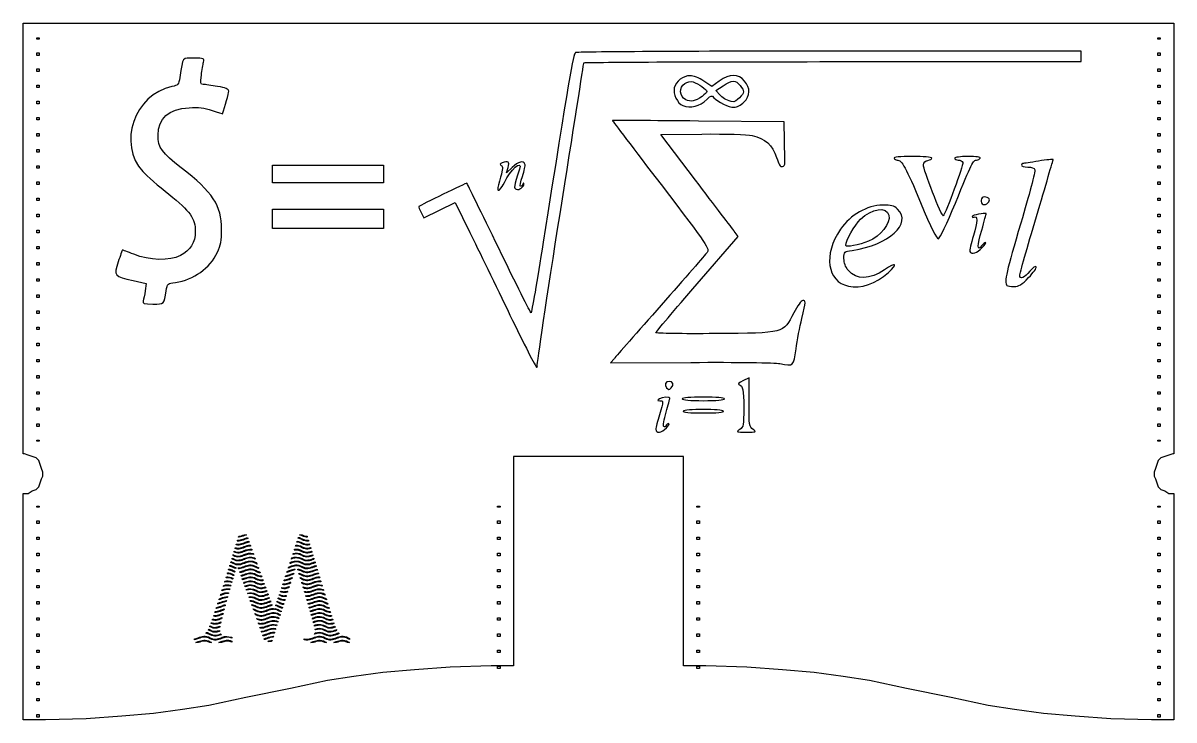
# Model space of a CAD drawing. Extents: x -34 to 197, y 103 to 243.
import ezdxf

# ---------------------------------------------------------------- set-up
doc = ezdxf.new("R2010")
doc.units = 0
doc.header["$MEASUREMENT"] = 0
doc.layers.add('OUTER_WALLET', color=7, linetype='CONTINUOUS')

# ---------------------------------------------------------------- blocks, each defined once
blk = doc.blocks.new('BLOCK_2')
at = {"layer": 'OUTER_WALLET', "color": 1}
for points in [[(-30.3, 240.09), (-30.8, 240.09), (-30.8, 240.34), (-30.3, 240.34), (-30.3, 240.09)], [(194.68, 240.09), (194.18, 240.09), (194.18, 240.34), (194.68, 240.34), (194.68, 240.09)], [(-30.3, 236.85), (-30.8, 236.85), (-30.8, 237.35), (-30.3, 237.35), (-30.3, 236.85)], [(194.68, 236.85), (194.18, 236.85), (194.18, 237.35), (194.68, 237.35), (194.68, 236.85)], [(-30.3, 233.61), (-30.8, 233.61), (-30.8, 234.11), (-30.3, 234.11), (-30.3, 233.61)], [(194.68, 233.61), (194.18, 233.61), (194.18, 234.11), (194.68, 234.11), (194.68, 233.61)], [(-30.3, 230.37), (-30.8, 230.37), (-30.8, 230.87), (-30.3, 230.87), (-30.3, 230.37)], [(194.68, 230.37), (194.18, 230.37), (194.18, 230.87), (194.68, 230.87), (194.68, 230.37)], [(-30.3, 227.13), (-30.8, 227.13), (-30.8, 227.63), (-30.3, 227.63), (-30.3, 227.13)], [(194.68, 227.13), (194.18, 227.13), (194.18, 227.63), (194.68, 227.63), (194.68, 227.13)], [(-30.3, 223.89), (-30.8, 223.89), (-30.8, 224.39), (-30.3, 224.39), (-30.3, 223.89)], [(194.68, 223.89), (194.18, 223.89), (194.18, 224.39), (194.68, 224.39), (194.68, 223.89)], [(-30.3, 220.65), (-30.8, 220.65), (-30.8, 221.15), (-30.3, 221.15), (-30.3, 220.65)], [(194.68, 220.65), (194.18, 220.65), (194.18, 221.15), (194.68, 221.15), (194.68, 220.65)], [(-30.3, 217.41), (-30.8, 217.41), (-30.8, 217.91), (-30.3, 217.91), (-30.3, 217.41)], [(194.68, 217.41), (194.18, 217.41), (194.18, 217.91), (194.68, 217.91), (194.68, 217.41)], [(-30.3, 214.17), (-30.8, 214.17), (-30.8, 214.67), (-30.3, 214.67), (-30.3, 214.17)], [(194.68, 214.17), (194.18, 214.17), (194.18, 214.67), (194.68, 214.67), (194.68, 214.17)], [(-30.3, 210.93), (-30.8, 210.93), (-30.8, 211.43), (-30.3, 211.43), (-30.3, 210.93)], [(194.68, 210.93), (194.18, 210.93), (194.18, 211.43), (194.68, 211.43), (194.68, 210.93)], [(-30.3, 207.69), (-30.8, 207.69), (-30.8, 208.19), (-30.3, 208.19), (-30.3, 207.69)], [(194.68, 207.69), (194.18, 207.69), (194.18, 208.19), (194.68, 208.19), (194.68, 207.69)], [(-30.3, 204.45), (-30.8, 204.45), (-30.8, 204.95), (-30.3, 204.95), (-30.3, 204.45)], [(194.68, 204.45), (194.18, 204.45), (194.18, 204.95), (194.68, 204.95), (194.68, 204.45)], [(-30.3, 201.21), (-30.8, 201.21), (-30.8, 201.71), (-30.3, 201.71), (-30.3, 201.21)], [(194.68, 201.21), (194.18, 201.21), (194.18, 201.71), (194.68, 201.71), (194.68, 201.21)], [(-30.3, 197.97), (-30.8, 197.97), (-30.8, 198.47), (-30.3, 198.47), (-30.3, 197.97)], [(194.68, 197.97), (194.18, 197.97), (194.18, 198.47), (194.68, 198.47), (194.68, 197.97)], [(-30.3, 194.73), (-30.8, 194.73), (-30.8, 195.23), (-30.3, 195.23), (-30.3, 194.73)], [(194.68, 194.73), (194.18, 194.73), (194.18, 195.23), (194.68, 195.23), (194.68, 194.73)], [(-30.3, 191.49), (-30.8, 191.49), (-30.8, 191.99), (-30.3, 191.99), (-30.3, 191.49)], [(194.68, 191.49), (194.18, 191.49), (194.18, 191.99), (194.68, 191.99), (194.68, 191.49)], [(-30.3, 188.25), (-30.8, 188.25), (-30.8, 188.75), (-30.3, 188.75), (-30.3, 188.25)], [(194.68, 188.25), (194.18, 188.25), (194.18, 188.75), (194.68, 188.75), (194.68, 188.25)], [(-30.3, 185.01), (-30.8, 185.01), (-30.8, 185.51), (-30.3, 185.51), (-30.3, 185.01)], [(194.68, 185.01), (194.18, 185.01), (194.18, 185.51), (194.68, 185.51), (194.68, 185.01)], [(-30.3, 181.77), (-30.8, 181.77), (-30.8, 182.27), (-30.3, 182.27), (-30.3, 181.77)], [(194.68, 181.77), (194.18, 181.77), (194.18, 182.27), (194.68, 182.27), (194.68, 181.77)], [(-30.3, 178.53), (-30.8, 178.53), (-30.8, 179.03), (-30.3, 179.03), (-30.3, 178.53)], [(194.68, 178.53), (194.18, 178.53), (194.18, 179.03), (194.68, 179.03), (194.68, 178.53)], [(-30.3, 175.29), (-30.8, 175.29), (-30.8, 175.79), (-30.3, 175.79), (-30.3, 175.29)], [(194.68, 175.29), (194.18, 175.29), (194.18, 175.79), (194.68, 175.79), (194.68, 175.29)], [(-30.3, 172.05), (-30.8, 172.05), (-30.8, 172.55), (-30.3, 172.55), (-30.3, 172.05)], [(194.68, 172.05), (194.18, 172.05), (194.18, 172.55), (194.68, 172.55), (194.68, 172.05)], [(-30.3, 168.81), (-30.8, 168.81), (-30.8, 169.31), (-30.3, 169.31), (-30.3, 168.81)], [(194.68, 168.81), (194.18, 168.81), (194.18, 169.31), (194.68, 169.31), (194.68, 168.81)], [(-30.3, 165.57), (-30.8, 165.57), (-30.8, 166.07), (-30.3, 166.07), (-30.3, 165.57)], [(194.68, 165.57), (194.18, 165.57), (194.18, 166.07), (194.68, 166.07), (194.68, 165.57)], [(-30.3, 162.33), (-30.8, 162.33), (-30.8, 162.83), (-30.3, 162.83), (-30.3, 162.33)], [(194.68, 162.33), (194.18, 162.33), (194.18, 162.83), (194.68, 162.83), (194.68, 162.33)], [(-30.3, 159.34), (-30.8, 159.34), (-30.8, 159.59), (-30.3, 159.59), (-30.3, 159.34)], [(194.68, 159.34), (194.18, 159.34), (194.18, 159.59), (194.68, 159.59), (194.68, 159.34)], [(-30.3, 146.09), (-30.8, 146.09), (-30.8, 146.34), (-30.3, 146.34), (-30.3, 146.09)], [(62.2, 146.09), (61.7, 146.09), (61.7, 146.34), (62.2, 146.34), (62.2, 146.09)], [(102.18, 146.09), (101.68, 146.09), (101.68, 146.34), (102.18, 146.34), (102.18, 146.09)], [(194.68, 146.09), (194.18, 146.09), (194.18, 146.34), (194.68, 146.34), (194.68, 146.09)], [(-30.3, 142.85), (-30.8, 142.85), (-30.8, 143.35), (-30.3, 143.35), (-30.3, 142.85)], [(62.2, 142.85), (61.7, 142.85), (61.7, 143.35), (62.2, 143.35), (62.2, 142.85)], [(102.18, 142.85), (101.68, 142.85), (101.68, 143.35), (102.18, 143.35), (102.18, 142.85)], [(194.68, 142.85), (194.18, 142.85), (194.18, 143.35), (194.68, 143.35), (194.68, 142.85)], [(-30.3, 139.61), (-30.8, 139.61), (-30.8, 140.11), (-30.3, 140.11), (-30.3, 139.61)], [(62.2, 139.61), (61.7, 139.61), (61.7, 140.11), (62.2, 140.11), (62.2, 139.61)], [(102.18, 139.61), (101.68, 139.61), (101.68, 140.11), (102.18, 140.11), (102.18, 139.61)], [(194.68, 139.61), (194.18, 139.61), (194.18, 140.11), (194.68, 140.11), (194.68, 139.61)], [(-30.3, 136.37), (-30.8, 136.37), (-30.8, 136.87), (-30.3, 136.87), (-30.3, 136.37)], [(62.2, 136.37), (61.7, 136.37), (61.7, 136.87), (62.2, 136.87), (62.2, 136.37)], [(102.18, 136.37), (101.68, 136.37), (101.68, 136.87), (102.18, 136.87), (102.18, 136.37)], [(194.68, 136.37), (194.18, 136.37), (194.18, 136.87), (194.68, 136.87), (194.68, 136.37)], [(-30.3, 133.13), (-30.8, 133.13), (-30.8, 133.63), (-30.3, 133.63), (-30.3, 133.13)], [(62.2, 133.13), (61.7, 133.13), (61.7, 133.63), (62.2, 133.63), (62.2, 133.13)], [(102.18, 133.13), (101.68, 133.13), (101.68, 133.63), (102.18, 133.63), (102.18, 133.13)], [(194.68, 133.13), (194.18, 133.13), (194.18, 133.63), (194.68, 133.63), (194.68, 133.13)], [(-30.3, 129.89), (-30.8, 129.89), (-30.8, 130.39), (-30.3, 130.39), (-30.3, 129.89)], [(62.2, 129.89), (61.7, 129.89), (61.7, 130.39), (62.2, 130.39), (62.2, 129.89)], [(102.18, 129.89), (101.68, 129.89), (101.68, 130.39), (102.18, 130.39), (102.18, 129.89)], [(194.68, 129.89), (194.18, 129.89), (194.18, 130.39), (194.68, 130.39), (194.68, 129.89)], [(-30.3, 126.65), (-30.8, 126.65), (-30.8, 127.15), (-30.3, 127.15), (-30.3, 126.65)], [(62.2, 126.65), (61.7, 126.65), (61.7, 127.15), (62.2, 127.15), (62.2, 126.65)], [(102.18, 126.65), (101.68, 126.65), (101.68, 127.15), (102.18, 127.15), (102.18, 126.65)], [(194.68, 126.65), (194.18, 126.65), (194.18, 127.15), (194.68, 127.15), (194.68, 126.65)], [(-30.3, 123.41), (-30.8, 123.41), (-30.8, 123.91), (-30.3, 123.91), (-30.3, 123.41)], [(62.2, 123.41), (61.7, 123.41), (61.7, 123.91), (62.2, 123.91), (62.2, 123.41)], [(102.18, 123.41), (101.68, 123.41), (101.68, 123.91), (102.18, 123.91), (102.18, 123.41)], [(194.68, 123.41), (194.18, 123.41), (194.18, 123.91), (194.68, 123.91), (194.68, 123.41)], [(-30.3, 120.17), (-30.8, 120.17), (-30.8, 120.67), (-30.3, 120.67), (-30.3, 120.17)], [(62.2, 120.17), (61.7, 120.17), (61.7, 120.67), (62.2, 120.67), (62.2, 120.17)], [(102.18, 120.17), (101.68, 120.17), (101.68, 120.67), (102.18, 120.67), (102.18, 120.17)], [(194.68, 120.17), (194.18, 120.17), (194.18, 120.67), (194.68, 120.67), (194.68, 120.17)], [(-30.3, 116.93), (-30.8, 116.93), (-30.8, 117.43), (-30.3, 117.43), (-30.3, 116.93)], [(62.2, 116.93), (61.7, 116.93), (61.7, 117.43), (62.2, 117.43), (62.2, 116.93)], [(102.18, 116.93), (101.68, 116.93), (101.68, 117.43), (102.18, 117.43), (102.18, 116.93)], [(194.68, 116.93), (194.18, 116.93), (194.18, 117.43), (194.68, 117.43), (194.68, 116.93)], [(-30.3, 113.69), (-30.8, 113.69), (-30.8, 114.19), (-30.3, 114.19), (-30.3, 113.69)], [(62.2, 113.69), (61.7, 113.69), (61.7, 114.19), (62.2, 114.19), (62.2, 113.69)], [(102.18, 113.69), (101.68, 113.69), (101.68, 114.19), (102.18, 114.19), (102.18, 113.69)], [(194.68, 113.69), (194.18, 113.69), (194.18, 114.19), (194.68, 114.19), (194.68, 113.69)], [(-30.3, 110.45), (-30.8, 110.45), (-30.8, 110.95), (-30.3, 110.95), (-30.3, 110.45)], [(194.68, 110.45), (194.18, 110.45), (194.18, 110.95), (194.68, 110.95), (194.68, 110.45)], [(-30.3, 107.21), (-30.8, 107.21), (-30.8, 107.71), (-30.3, 107.71), (-30.3, 107.21)], [(194.68, 107.21), (194.18, 107.21), (194.18, 107.71), (194.68, 107.71), (194.68, 107.21)], [(-30.3, 103.97), (-30.8, 103.97), (-30.8, 104.47), (-30.3, 104.47), (-30.3, 103.97)], [(194.68, 103.97), (194.18, 103.97), (194.18, 104.47), (194.68, 104.47), (194.68, 103.97)]]:
    blk.add_lwpolyline(points, dxfattribs=at)
blk = doc.blocks.new('BLOCK_4')
at = {"layer": 'OUTER_WALLET', "color": 7}
for points, knots in [([(9.8, 138.5), (10.18, 138.54), (10.54, 138.67), (10.89, 138.81), (11.2, 138.92), (11.51, 139.04), (11.84, 139.08), (11.82, 139.14), (11.8, 139.2), (11.78, 139.26), (11.44, 139.21), (11.12, 139.1), (10.82, 138.98), (10.47, 138.85), (10.13, 138.72), (9.78, 138.69), (9.61, 138.67), (9.45, 138.67), (9.27, 138.71), (9.25, 138.65), (9.23, 138.59), (9.22, 138.53), (9.41, 138.49), (9.6, 138.48), (9.8, 138.5)], [0, 0, 0, 0, 1, 1, 1, 2, 2, 2, 3, 3, 3, 4, 4, 4, 5, 5, 5, 6, 6, 6, 7, 7, 7, 8, 8, 8, 8]), ([(9.8, 139.29), (10.18, 139.33), (10.54, 139.47), (10.89, 139.6), (11.11, 139.69), (11.34, 139.77), (11.57, 139.83), (11.55, 139.89), (11.53, 139.94), (11.51, 140), (11.27, 139.95), (11.04, 139.86), (10.82, 139.78), (10.47, 139.65), (10.13, 139.52), (9.78, 139.48), (9.69, 139.47), (9.59, 139.47), (9.5, 139.47), (9.48, 139.41), (9.46, 139.35), (9.44, 139.29), (9.56, 139.28), (9.68, 139.28), (9.8, 139.29)], [0, 0, 0, 0, 1, 1, 1, 2, 2, 2, 3, 3, 3, 4, 4, 4, 5, 5, 5, 6, 6, 6, 7, 7, 7, 8, 8, 8, 8]), ([(9.8, 140.09), (10.18, 140.13), (10.54, 140.26), (10.89, 140.4), (11.03, 140.45), (11.17, 140.5), (11.31, 140.55), (11.31, 140.56), (11.31, 140.57), (11.3, 140.58), (11.3, 140.58), (10.85, 140.58), (10.85, 140.58), (10.84, 140.58), (10.83, 140.58), (10.82, 140.57), (10.47, 140.44), (10.13, 140.31), (9.78, 140.28), (9.76, 140.27), (9.75, 140.27), (9.74, 140.27), (9.72, 140.21), (9.7, 140.14), (9.68, 140.08), (9.72, 140.08), (9.76, 140.08), (9.8, 140.09)], [0, 0, 0, 0, 1, 1, 1, 2, 2, 2, 3, 3, 3, 4, 4, 4, 5, 5, 5, 6, 6, 6, 7, 7, 7, 8, 8, 8, 9, 9, 9, 9]), ([(22.47, 138.96), (22.12, 139.16), (21.79, 139.26), (21.48, 139.28), (21.46, 139.22), (21.44, 139.16), (21.42, 139.1), (21.74, 139.08), (22.08, 138.99), (22.47, 138.76), (22.47, 138.76), (22.47, 138.96), (22.47, 138.96)], [0, 0, 0, 0, 1, 1, 1, 2, 2, 2, 3, 3, 3, 4, 4, 4, 4]), ([(21.67, 139.86), (21.92, 139.82), (22.18, 139.73), (22.47, 139.56), (22.47, 139.56), (22.47, 139.75), (22.47, 139.75), (22.21, 139.9), (21.97, 139.99), (21.73, 140.04), (21.71, 139.98), (21.69, 139.92), (21.67, 139.86)], [0, 0, 0, 0, 1, 1, 1, 2, 2, 2, 3, 3, 3, 4, 4, 4, 4]), ([(22.47, 140.35), (22.47, 140.35), (22.47, 140.55), (22.47, 140.55), (22.45, 140.56), (22.43, 140.57), (22.41, 140.58), (22.41, 140.58), (21.97, 140.58), (21.97, 140.58), (22.13, 140.53), (22.3, 140.46), (22.47, 140.35)], [0, 0, 0, 0, 1, 1, 1, 2, 2, 2, 3, 3, 3, 4, 4, 4, 4]), ([(22.47, 140.35), (22.84, 140.15), (23.18, 140.07), (23.53, 140.08), (23.51, 140.14), (23.5, 140.21), (23.48, 140.27), (23.17, 140.26), (22.84, 140.33), (22.47, 140.55), (22.47, 140.55), (22.47, 140.35), (22.47, 140.35)], [0, 0, 0, 0, 1, 1, 1, 2, 2, 2, 3, 3, 3, 4, 4, 4, 4]), ([(22.47, 139.56), (22.88, 139.33), (23.25, 139.26), (23.64, 139.29), (23.68, 139.3), (23.72, 139.31), (23.76, 139.31), (23.75, 139.37), (23.73, 139.43), (23.71, 139.5), (23.68, 139.49), (23.65, 139.48), (23.62, 139.48), (23.27, 139.45), (22.9, 139.5), (22.47, 139.75), (22.47, 139.75), (22.47, 139.56), (22.47, 139.56)], [0, 0, 0, 0, 1, 1, 1, 2, 2, 2, 3, 3, 3, 4, 4, 4, 5, 5, 5, 6, 6, 6, 6]), ([(22.47, 138.96), (22.47, 138.96), (22.47, 138.76), (22.47, 138.76), (22.88, 138.54), (23.25, 138.46), (23.64, 138.5), (23.76, 138.51), (23.88, 138.53), (23.99, 138.56), (23.97, 138.62), (23.95, 138.68), (23.94, 138.74), (23.83, 138.72), (23.73, 138.7), (23.62, 138.69), (23.27, 138.65), (22.9, 138.71), (22.47, 138.96)], [0, 0, 0, 0, 1, 1, 1, 2, 2, 2, 3, 3, 3, 4, 4, 4, 5, 5, 5, 6, 6, 6, 6]), ([(8.63, 136.38), (8.63, 136.38), (8.63, 136.57), (8.63, 136.57), (8.63, 136.57), (8.63, 136.58), (8.63, 136.58), (8.61, 136.52), (8.59, 136.46), (8.58, 136.41), (8.59, 136.4), (8.61, 136.39), (8.63, 136.38)], [0, 0, 0, 0, 1, 1, 1, 2, 2, 2, 3, 3, 3, 4, 4, 4, 4]), ([(9.8, 136.11), (10.18, 136.15), (10.54, 136.29), (10.89, 136.42), (11.46, 136.63), (12.01, 136.85), (12.73, 136.61), (12.7, 136.68), (12.68, 136.75), (12.65, 136.82), (11.96, 137.01), (11.37, 136.8), (10.82, 136.6), (10.47, 136.47), (10.13, 136.34), (9.78, 136.3), (9.43, 136.27), (9.06, 136.32), (8.63, 136.57), (8.63, 136.57), (8.63, 136.38), (8.63, 136.38), (9.04, 136.15), (9.41, 136.08), (9.8, 136.11)], [0, 0, 0, 0, 1, 1, 1, 2, 2, 2, 3, 3, 3, 4, 4, 4, 5, 5, 5, 6, 6, 6, 7, 7, 7, 8, 8, 8, 8]), ([(9.8, 135.32), (10.18, 135.36), (10.54, 135.49), (10.89, 135.63), (11.54, 135.87), (12.17, 136.12), (13.07, 135.68), (13.04, 135.76), (13.01, 135.83), (12.98, 135.91), (12.14, 136.28), (11.45, 136.04), (10.82, 135.8), (10.47, 135.67), (10.13, 135.54), (9.78, 135.51), (9.43, 135.47), (9.06, 135.53), (8.63, 135.78), (8.63, 135.78), (8.63, 135.58), (8.63, 135.58), (9.04, 135.36), (9.41, 135.28), (9.8, 135.32)], [0, 0, 0, 0, 1, 1, 1, 2, 2, 2, 3, 3, 3, 4, 4, 4, 5, 5, 5, 6, 6, 6, 7, 7, 7, 8, 8, 8, 8]), ([(9.8, 136.91), (10.18, 136.95), (10.54, 137.08), (10.89, 137.22), (11.37, 137.4), (11.84, 137.58), (12.42, 137.49), (12.39, 137.55), (12.37, 137.61), (12.35, 137.68), (11.78, 137.74), (11.29, 137.57), (10.82, 137.39), (10.47, 137.26), (10.13, 137.13), (9.78, 137.1), (9.48, 137.07), (9.18, 137.1), (8.84, 137.26), (8.82, 137.21), (8.8, 137.15), (8.78, 137.09), (9.13, 136.93), (9.46, 136.88), (9.8, 136.91)], [0, 0, 0, 0, 1, 1, 1, 2, 2, 2, 3, 3, 3, 4, 4, 4, 5, 5, 5, 6, 6, 6, 7, 7, 7, 8, 8, 8, 8]), ([(9.8, 137.7), (10.18, 137.74), (10.54, 137.88), (10.89, 138.01), (11.29, 138.16), (11.68, 138.31), (12.12, 138.31), (12.1, 138.37), (12.08, 138.43), (12.05, 138.49), (11.61, 138.48), (11.2, 138.33), (10.82, 138.19), (10.47, 138.06), (10.13, 137.93), (9.78, 137.89), (9.55, 137.87), (9.31, 137.89), (9.05, 137.97), (9.03, 137.91), (9.01, 137.86), (9, 137.8), (9.27, 137.71), (9.53, 137.68), (9.8, 137.7)], [0, 0, 0, 0, 1, 1, 1, 2, 2, 2, 3, 3, 3, 4, 4, 4, 5, 5, 5, 6, 6, 6, 7, 7, 7, 8, 8, 8, 8]), ([(22.47, 136.57), (21.79, 136.97), (21.2, 136.95), (20.67, 136.81), (20.65, 136.73), (20.62, 136.66), (20.6, 136.59), (21.14, 136.76), (21.71, 136.82), (22.47, 136.38), (22.47, 136.38), (22.47, 136.57), (22.47, 136.57)], [0, 0, 0, 0, 1, 1, 1, 2, 2, 2, 3, 3, 3, 4, 4, 4, 4]), ([(22.47, 137.37), (21.91, 137.7), (21.41, 137.74), (20.95, 137.66), (20.93, 137.59), (20.91, 137.53), (20.89, 137.46), (21.35, 137.56), (21.85, 137.53), (22.47, 137.17), (22.47, 137.17), (22.47, 137.37), (22.47, 137.37)], [0, 0, 0, 0, 1, 1, 1, 2, 2, 2, 3, 3, 3, 4, 4, 4, 4]), ([(22.47, 138.16), (22.02, 138.43), (21.61, 138.5), (21.22, 138.49), (21.2, 138.42), (21.18, 138.36), (21.16, 138.3), (21.55, 138.33), (21.97, 138.26), (22.47, 137.97), (22.47, 137.97), (22.47, 138.16), (22.47, 138.16)], [0, 0, 0, 0, 1, 1, 1, 2, 2, 2, 3, 3, 3, 4, 4, 4, 4]), ([(22.47, 138.16), (22.47, 138.16), (22.47, 137.97), (22.47, 137.97), (22.88, 137.74), (23.25, 137.67), (23.64, 137.7), (23.84, 137.72), (24.03, 137.77), (24.21, 137.83), (24.19, 137.89), (24.17, 137.95), (24.16, 138.01), (23.98, 137.95), (23.8, 137.91), (23.62, 137.89), (23.27, 137.86), (22.9, 137.91), (22.47, 138.16)], [0, 0, 0, 0, 1, 1, 1, 2, 2, 2, 3, 3, 3, 4, 4, 4, 5, 5, 5, 6, 6, 6, 6]), ([(22.47, 137.37), (22.47, 137.37), (22.47, 137.17), (22.47, 137.17), (22.88, 136.95), (23.25, 136.87), (23.64, 136.91), (23.92, 136.94), (24.17, 137.01), (24.43, 137.11), (24.41, 137.17), (24.39, 137.23), (24.37, 137.29), (24.12, 137.2), (23.88, 137.12), (23.62, 137.1), (23.27, 137.06), (22.9, 137.12), (22.47, 137.37)], [0, 0, 0, 0, 1, 1, 1, 2, 2, 2, 3, 3, 3, 4, 4, 4, 5, 5, 5, 6, 6, 6, 6]), ([(22.47, 136.57), (22.47, 136.57), (22.47, 136.38), (22.47, 136.38), (22.88, 136.15), (23.25, 136.08), (23.64, 136.11), (23.99, 136.15), (24.32, 136.27), (24.64, 136.39), (24.63, 136.45), (24.61, 136.51), (24.59, 136.57), (24.26, 136.45), (23.95, 136.33), (23.62, 136.3), (23.27, 136.27), (22.9, 136.32), (22.47, 136.57)], [0, 0, 0, 0, 1, 1, 1, 2, 2, 2, 3, 3, 3, 4, 4, 4, 5, 5, 5, 6, 6, 6, 6]), ([(8.63, 133.99), (8.63, 133.99), (8.63, 134.19), (8.63, 134.19), (8.4, 134.32), (8.19, 134.4), (7.98, 134.45), (7.96, 134.4), (7.95, 134.34), (7.93, 134.28), (8.15, 134.23), (8.38, 134.14), (8.63, 133.99)], [0, 0, 0, 0, 1, 1, 1, 2, 2, 2, 3, 3, 3, 4, 4, 4, 4]), ([(8.63, 134.79), (8.63, 134.79), (8.63, 134.98), (8.63, 134.98), (8.48, 135.07), (8.34, 135.13), (8.2, 135.18), (8.19, 135.12), (8.17, 135.07), (8.15, 135.01), (8.3, 134.96), (8.46, 134.89), (8.63, 134.79)], [0, 0, 0, 0, 1, 1, 1, 2, 2, 2, 3, 3, 3, 4, 4, 4, 4]), ([(8.63, 135.58), (8.63, 135.58), (8.63, 135.78), (8.63, 135.78), (8.56, 135.82), (8.49, 135.86), (8.42, 135.89), (8.4, 135.83), (8.38, 135.77), (8.37, 135.72), (8.45, 135.68), (8.54, 135.64), (8.63, 135.58)], [0, 0, 0, 0, 1, 1, 1, 2, 2, 2, 3, 3, 3, 4, 4, 4, 4]), ([(9.8, 134.52), (10.18, 134.56), (10.54, 134.7), (10.89, 134.83), (11.59, 135.09), (12.26, 135.36), (13.24, 134.79), (13.24, 134.79), (13.25, 134.98), (13.25, 134.98), (12.28, 135.54), (11.52, 135.27), (10.82, 135.01), (10.47, 134.88), (10.13, 134.75), (9.78, 134.71), (9.43, 134.68), (9.06, 134.73), (8.63, 134.98), (8.63, 134.98), (8.63, 134.79), (8.63, 134.79), (9.04, 134.56), (9.41, 134.49), (9.8, 134.52)], [0, 0, 0, 0, 1, 1, 1, 2, 2, 2, 3, 3, 3, 4, 4, 4, 5, 5, 5, 6, 6, 6, 7, 7, 7, 8, 8, 8, 8]), ([(9.2, 133.95), (9.02, 134), (8.83, 134.07), (8.63, 134.19), (8.63, 134.19), (8.63, 133.99), (8.63, 133.99), (8.81, 133.89), (8.98, 133.83), (9.15, 133.78), (9.16, 133.84), (9.18, 133.9), (9.2, 133.95)], [0, 0, 0, 0, 1, 1, 1, 2, 2, 2, 3, 3, 3, 4, 4, 4, 4]), ([(10.82, 134.21), (10.47, 134.08), (10.13, 133.95), (9.78, 133.92), (9.74, 133.91), (9.69, 133.91), (9.65, 133.91), (9.67, 133.85), (9.7, 133.78), (9.72, 133.72), (9.74, 133.73), (9.77, 133.73), (9.8, 133.73), (10.18, 133.77), (10.54, 133.9), (10.89, 134.04), (11.59, 134.3), (12.26, 134.56), (13.24, 133.99), (13.24, 133.99), (13.25, 134.19), (13.25, 134.19), (12.28, 134.74), (11.52, 134.48), (10.82, 134.21)], [0, 0, 0, 0, 1, 1, 1, 2, 2, 2, 3, 3, 3, 4, 4, 4, 5, 5, 5, 6, 6, 6, 7, 7, 7, 8, 8, 8, 8]), ([(13.25, 134.79), (13.3, 134.75), (13.36, 134.73), (13.42, 134.7), (13.39, 134.78), (13.36, 134.86), (13.34, 134.93), (13.31, 134.95), (13.28, 134.97), (13.25, 134.98), (13.25, 134.98), (13.25, 134.79), (13.25, 134.79)], [0, 0, 0, 0, 1, 1, 1, 2, 2, 2, 3, 3, 3, 4, 4, 4, 4]), ([(13.25, 133.99), (13.42, 133.9), (13.59, 133.83), (13.75, 133.78), (13.73, 133.85), (13.7, 133.92), (13.68, 133.99), (13.54, 134.04), (13.4, 134.1), (13.25, 134.19), (13.25, 134.19), (13.25, 133.99), (13.25, 133.99)], [0, 0, 0, 0, 1, 1, 1, 2, 2, 2, 3, 3, 3, 4, 4, 4, 4]), ([(22.47, 134.19), (21.51, 134.74), (20.75, 134.48), (20.05, 134.21), (19.96, 134.18), (19.87, 134.14), (19.78, 134.11), (19.75, 134.04), (19.73, 133.96), (19.7, 133.89), (19.84, 133.93), (19.98, 133.98), (20.11, 134.04), (20.48, 134.17), (20.85, 134.31), (21.25, 134.33), (21.27, 134.36), (21.28, 134.39), (21.29, 134.43), (21.29, 134.43), (21.35, 134.43), (21.35, 134.43), (21.36, 134.4), (21.37, 134.36), (21.38, 134.33), (21.71, 134.32), (22.06, 134.23), (22.47, 133.99), (22.47, 133.99), (22.47, 134.19), (22.47, 134.19)], [0, 0, 0, 0, 1, 1, 1, 2, 2, 2, 3, 3, 3, 4, 4, 4, 5, 5, 5, 6, 6, 6, 7, 7, 7, 8, 8, 8, 9, 9, 9, 10, 10, 10, 10]), ([(22.47, 134.98), (21.53, 135.53), (20.77, 135.28), (20.08, 135.02), (20.05, 134.94), (20.03, 134.87), (20, 134.79), (20.04, 134.8), (20.08, 134.82), (20.11, 134.83), (20.81, 135.09), (21.48, 135.36), (22.47, 134.79), (22.47, 134.79), (22.47, 134.98), (22.47, 134.98)], [0, 0, 0, 0, 1, 1, 1, 2, 2, 2, 3, 3, 3, 4, 4, 4, 5, 5, 5, 5]), ([(22.47, 135.78), (21.66, 136.25), (20.99, 136.13), (20.38, 135.92), (20.35, 135.85), (20.33, 135.77), (20.3, 135.7), (20.94, 135.93), (21.57, 136.1), (22.47, 135.58), (22.47, 135.58), (22.47, 135.78), (22.47, 135.78)], [0, 0, 0, 0, 1, 1, 1, 2, 2, 2, 3, 3, 3, 4, 4, 4, 4]), ([(23.62, 135.51), (23.27, 135.47), (22.9, 135.53), (22.47, 135.78), (22.47, 135.78), (22.47, 135.58), (22.47, 135.58), (22.88, 135.36), (23.25, 135.28), (23.64, 135.32), (24.03, 135.36), (24.38, 135.49), (24.73, 135.63), (24.77, 135.64), (24.82, 135.66), (24.86, 135.67), (24.84, 135.74), (24.82, 135.8), (24.8, 135.86), (24.76, 135.84), (24.71, 135.82), (24.66, 135.8), (24.31, 135.67), (23.97, 135.54), (23.62, 135.51)], [0, 0, 0, 0, 1, 1, 1, 2, 2, 2, 3, 3, 3, 4, 4, 4, 5, 5, 5, 6, 6, 6, 7, 7, 7, 8, 8, 8, 8]), ([(23.62, 134.71), (23.27, 134.68), (22.9, 134.73), (22.47, 134.98), (22.47, 134.98), (22.47, 134.79), (22.47, 134.79), (22.88, 134.56), (23.25, 134.49), (23.64, 134.52), (24.03, 134.56), (24.38, 134.7), (24.73, 134.83), (24.84, 134.87), (24.96, 134.92), (25.08, 134.96), (25.06, 135.02), (25.04, 135.08), (25.02, 135.14), (24.9, 135.1), (24.78, 135.05), (24.66, 135.01), (24.31, 134.88), (23.97, 134.75), (23.62, 134.71)], [0, 0, 0, 0, 1, 1, 1, 2, 2, 2, 3, 3, 3, 4, 4, 4, 5, 5, 5, 6, 6, 6, 7, 7, 7, 8, 8, 8, 8]), ([(23.62, 133.92), (23.27, 133.88), (22.9, 133.94), (22.47, 134.19), (22.47, 134.19), (22.47, 133.99), (22.47, 133.99), (22.88, 133.77), (23.25, 133.69), (23.64, 133.73), (24.03, 133.77), (24.38, 133.9), (24.73, 134.04), (24.92, 134.11), (25.1, 134.18), (25.3, 134.23), (25.28, 134.29), (25.26, 134.35), (25.24, 134.41), (25.04, 134.35), (24.85, 134.28), (24.66, 134.21), (24.31, 134.08), (23.97, 133.95), (23.62, 133.92)], [0, 0, 0, 0, 1, 1, 1, 2, 2, 2, 3, 3, 3, 4, 4, 4, 5, 5, 5, 6, 6, 6, 7, 7, 7, 8, 8, 8, 8]), ([(8.51, 131.67), (8.53, 131.73), (8.54, 131.79), (8.56, 131.84), (8.08, 132.1), (7.66, 132.16), (7.26, 132.12), (7.24, 132.05), (7.22, 131.99), (7.2, 131.93), (7.59, 131.98), (8.01, 131.93), (8.51, 131.67)], [0, 0, 0, 0, 1, 1, 1, 2, 2, 2, 3, 3, 3, 4, 4, 4, 4]), ([(8.63, 132.4), (8.63, 132.4), (8.63, 132.6), (8.63, 132.6), (8.23, 132.83), (7.86, 132.92), (7.51, 132.92), (7.49, 132.86), (7.47, 132.8), (7.45, 132.74), (7.8, 132.75), (8.18, 132.66), (8.63, 132.4)], [0, 0, 0, 0, 1, 1, 1, 2, 2, 2, 3, 3, 3, 4, 4, 4, 4]), ([(8.63, 133.2), (8.63, 133.2), (8.63, 133.39), (8.63, 133.39), (8.32, 133.57), (8.03, 133.67), (7.75, 133.7), (7.73, 133.64), (7.71, 133.58), (7.7, 133.52), (7.98, 133.49), (8.28, 133.4), (8.63, 133.2)], [0, 0, 0, 0, 1, 1, 1, 2, 2, 2, 3, 3, 3, 4, 4, 4, 4]), ([(8.98, 133.23), (8.86, 133.27), (8.75, 133.32), (8.63, 133.39), (8.63, 133.39), (8.63, 133.2), (8.63, 133.2), (8.73, 133.14), (8.83, 133.1), (8.92, 133.06), (8.94, 133.12), (8.96, 133.17), (8.98, 133.23)], [0, 0, 0, 0, 1, 1, 1, 2, 2, 2, 3, 3, 3, 4, 4, 4, 4]), ([(8.76, 132.53), (8.72, 132.55), (8.68, 132.57), (8.63, 132.6), (8.63, 132.6), (8.63, 132.4), (8.63, 132.4), (8.66, 132.39), (8.69, 132.37), (8.71, 132.36), (8.73, 132.42), (8.75, 132.47), (8.76, 132.53)], [0, 0, 0, 0, 1, 1, 1, 2, 2, 2, 3, 3, 3, 4, 4, 4, 4]), ([(13.24, 133.2), (13.24, 133.2), (13.25, 133.39), (13.25, 133.39), (12.28, 133.95), (11.52, 133.68), (10.82, 133.42), (10.52, 133.31), (10.23, 133.2), (9.93, 133.15), (9.95, 133.09), (9.98, 133.03), (10, 132.97), (10.31, 133.02), (10.6, 133.13), (10.89, 133.24), (11.59, 133.5), (12.26, 133.77), (13.24, 133.2)], [0, 0, 0, 0, 1, 1, 1, 2, 2, 2, 3, 3, 3, 4, 4, 4, 5, 5, 5, 6, 6, 6, 6]), ([(13.24, 132.4), (13.24, 132.4), (13.25, 132.6), (13.25, 132.6), (12.28, 133.15), (11.52, 132.89), (10.82, 132.62), (10.61, 132.54), (10.41, 132.47), (10.2, 132.41), (10.22, 132.35), (10.25, 132.29), (10.27, 132.23), (10.48, 132.29), (10.68, 132.37), (10.89, 132.45), (11.59, 132.71), (12.26, 132.97), (13.24, 132.4)], [0, 0, 0, 0, 1, 1, 1, 2, 2, 2, 3, 3, 3, 4, 4, 4, 5, 5, 5, 6, 6, 6, 6]), ([(10.53, 131.52), (10.65, 131.56), (10.77, 131.61), (10.89, 131.65), (11.59, 131.91), (12.26, 132.18), (13.24, 131.61), (13.24, 131.61), (13.25, 131.8), (13.25, 131.8), (12.28, 132.36), (11.52, 132.09), (10.82, 131.83), (10.7, 131.78), (10.58, 131.74), (10.46, 131.7), (10.49, 131.64), (10.51, 131.58), (10.53, 131.52)], [0, 0, 0, 0, 1, 1, 1, 2, 2, 2, 3, 3, 3, 4, 4, 4, 5, 5, 5, 6, 6, 6, 6]), ([(13.25, 133.2), (13.53, 133.04), (13.79, 132.96), (14.06, 132.93), (14.03, 133), (14.01, 133.06), (13.99, 133.13), (13.76, 133.16), (13.51, 133.24), (13.25, 133.39), (13.25, 133.39), (13.25, 133.2), (13.25, 133.2)], [0, 0, 0, 0, 1, 1, 1, 2, 2, 2, 3, 3, 3, 4, 4, 4, 4]), ([(13.25, 132.4), (13.63, 132.19), (13.98, 132.11), (14.35, 132.13), (14.32, 132.2), (14.3, 132.26), (14.28, 132.32), (13.96, 132.31), (13.63, 132.37), (13.25, 132.6), (13.25, 132.6), (13.25, 132.4), (13.25, 132.4)], [0, 0, 0, 0, 1, 1, 1, 2, 2, 2, 3, 3, 3, 4, 4, 4, 4]), ([(13.25, 131.61), (13.65, 131.38), (14.03, 131.31), (14.41, 131.34), (14.48, 131.35), (14.55, 131.36), (14.62, 131.38), (14.6, 131.44), (14.58, 131.5), (14.56, 131.56), (14.5, 131.55), (14.45, 131.54), (14.39, 131.53), (14.04, 131.5), (13.67, 131.55), (13.25, 131.8), (13.25, 131.8), (13.25, 131.61), (13.25, 131.61)], [0, 0, 0, 0, 1, 1, 1, 2, 2, 2, 3, 3, 3, 4, 4, 4, 5, 5, 5, 6, 6, 6, 6]), ([(20.48, 131.98), (20.33, 131.93), (20.19, 131.88), (20.05, 131.83), (19.7, 131.7), (19.36, 131.57), (19.01, 131.53), (18.97, 131.53), (18.94, 131.53), (18.91, 131.52), (18.89, 131.46), (18.87, 131.4), (18.85, 131.34), (18.91, 131.34), (18.97, 131.34), (19.03, 131.34), (19.41, 131.38), (19.76, 131.52), (20.11, 131.65), (20.21, 131.69), (20.31, 131.72), (20.41, 131.76), (20.43, 131.83), (20.46, 131.91), (20.48, 131.98)], [0, 0, 0, 0, 1, 1, 1, 2, 2, 2, 3, 3, 3, 4, 4, 4, 5, 5, 5, 6, 6, 6, 7, 7, 7, 8, 8, 8, 8]), ([(20.77, 132.86), (20.52, 132.8), (20.28, 132.71), (20.05, 132.62), (19.76, 132.51), (19.48, 132.41), (19.19, 132.36), (19.17, 132.29), (19.14, 132.22), (19.12, 132.15), (19.47, 132.2), (19.79, 132.33), (20.11, 132.45), (20.31, 132.52), (20.5, 132.59), (20.7, 132.65), (20.72, 132.72), (20.75, 132.79), (20.77, 132.86)], [0, 0, 0, 0, 1, 1, 1, 2, 2, 2, 3, 3, 3, 4, 4, 4, 5, 5, 5, 6, 6, 6, 6]), ([(21.05, 133.7), (20.69, 133.66), (20.36, 133.54), (20.05, 133.42), (19.85, 133.35), (19.67, 133.28), (19.48, 133.22), (19.45, 133.15), (19.43, 133.08), (19.41, 133.01), (19.65, 133.07), (19.88, 133.15), (20.11, 133.24), (20.4, 133.35), (20.68, 133.45), (20.98, 133.51), (21, 133.57), (21.03, 133.64), (21.05, 133.7)], [0, 0, 0, 0, 1, 1, 1, 2, 2, 2, 3, 3, 3, 4, 4, 4, 5, 5, 5, 6, 6, 6, 6]), ([(22.47, 133.39), (22.15, 133.58), (21.86, 133.67), (21.57, 133.7), (21.59, 133.64), (21.61, 133.58), (21.63, 133.51), (21.89, 133.47), (22.17, 133.38), (22.47, 133.2), (22.47, 133.2), (22.47, 133.39), (22.47, 133.39)], [0, 0, 0, 0, 1, 1, 1, 2, 2, 2, 3, 3, 3, 4, 4, 4, 4]), ([(22.47, 132.6), (22.25, 132.73), (22.04, 132.81), (21.83, 132.86), (21.85, 132.79), (21.88, 132.72), (21.9, 132.66), (22.08, 132.6), (22.27, 132.52), (22.47, 132.4), (22.47, 132.4), (22.47, 132.6), (22.47, 132.6)], [0, 0, 0, 0, 1, 1, 1, 2, 2, 2, 3, 3, 3, 4, 4, 4, 4]), ([(22.47, 131.8), (22.35, 131.88), (22.22, 131.94), (22.1, 131.98), (22.13, 131.91), (22.15, 131.83), (22.17, 131.76), (22.27, 131.72), (22.37, 131.67), (22.47, 131.61), (22.47, 131.61), (22.47, 131.8), (22.47, 131.8)], [0, 0, 0, 0, 1, 1, 1, 2, 2, 2, 3, 3, 3, 4, 4, 4, 4]), ([(23.62, 133.12), (23.27, 133.09), (22.9, 133.14), (22.47, 133.39), (22.47, 133.39), (22.47, 133.2), (22.47, 133.2), (22.88, 132.97), (23.25, 132.9), (23.64, 132.93), (24.03, 132.97), (24.38, 133.11), (24.73, 133.24), (24.99, 133.34), (25.25, 133.44), (25.52, 133.49), (25.5, 133.55), (25.49, 133.61), (25.47, 133.67), (25.19, 133.61), (24.92, 133.51), (24.66, 133.42), (24.31, 133.29), (23.97, 133.16), (23.62, 133.12)], [0, 0, 0, 0, 1, 1, 1, 2, 2, 2, 3, 3, 3, 4, 4, 4, 5, 5, 5, 6, 6, 6, 7, 7, 7, 8, 8, 8, 8]), ([(23.62, 132.33), (23.27, 132.29), (22.9, 132.35), (22.47, 132.6), (22.47, 132.6), (22.47, 132.4), (22.47, 132.4), (22.88, 132.18), (23.25, 132.1), (23.64, 132.14), (24.03, 132.18), (24.38, 132.31), (24.73, 132.45), (25.06, 132.57), (25.39, 132.7), (25.75, 132.73), (25.73, 132.79), (25.72, 132.85), (25.7, 132.91), (25.33, 132.87), (24.99, 132.75), (24.66, 132.62), (24.31, 132.49), (23.97, 132.36), (23.62, 132.33)], [0, 0, 0, 0, 1, 1, 1, 2, 2, 2, 3, 3, 3, 4, 4, 4, 5, 5, 5, 6, 6, 6, 7, 7, 7, 8, 8, 8, 8]), ([(24.66, 131.83), (24.31, 131.7), (23.97, 131.57), (23.62, 131.53), (23.27, 131.5), (22.9, 131.55), (22.47, 131.8), (22.47, 131.8), (22.47, 131.61), (22.47, 131.61), (22.88, 131.38), (23.25, 131.31), (23.64, 131.34), (24.03, 131.38), (24.38, 131.52), (24.73, 131.65), (25.14, 131.8), (25.53, 131.96), (25.99, 131.94), (25.97, 132.01), (25.95, 132.07), (25.94, 132.13), (25.47, 132.13), (25.06, 131.98), (24.66, 131.83)], [0, 0, 0, 0, 1, 1, 1, 2, 2, 2, 3, 3, 3, 4, 4, 4, 5, 5, 5, 6, 6, 6, 7, 7, 7, 8, 8, 8, 8]), ([(7.88, 129.52), (7.9, 129.58), (7.92, 129.64), (7.93, 129.7), (7.38, 129.82), (6.9, 129.69), (6.45, 129.53), (6.42, 129.46), (6.4, 129.38), (6.37, 129.3), (6.85, 129.48), (7.31, 129.64), (7.88, 129.52)], [0, 0, 0, 0, 1, 1, 1, 2, 2, 2, 3, 3, 3, 4, 4, 4, 4]), ([(8.1, 130.26), (8.11, 130.32), (8.13, 130.37), (8.15, 130.43), (7.62, 130.6), (7.16, 130.54), (6.73, 130.42), (6.7, 130.34), (6.68, 130.27), (6.66, 130.2), (7.1, 130.35), (7.55, 130.43), (8.1, 130.26)], [0, 0, 0, 0, 1, 1, 1, 2, 2, 2, 3, 3, 3, 4, 4, 4, 4]), ([(8.3, 130.98), (8.32, 131.03), (8.34, 131.09), (8.35, 131.15), (7.86, 131.36), (7.41, 131.37), (7, 131.28), (6.98, 131.21), (6.96, 131.14), (6.94, 131.08), (7.34, 131.18), (7.78, 131.2), (8.3, 130.98)], [0, 0, 0, 0, 1, 1, 1, 2, 2, 2, 3, 3, 3, 4, 4, 4, 4]), ([(13.24, 130.81), (13.24, 130.81), (13.25, 131.01), (13.25, 131.01), (12.28, 131.56), (11.52, 131.3), (10.82, 131.03), (10.79, 131.02), (10.75, 131.01), (10.72, 131), (10.74, 130.94), (10.77, 130.88), (10.79, 130.82), (10.82, 130.83), (10.85, 130.84), (10.89, 130.86), (11.59, 131.12), (12.26, 131.38), (13.24, 130.81)], [0, 0, 0, 0, 1, 1, 1, 2, 2, 2, 3, 3, 3, 4, 4, 4, 5, 5, 5, 6, 6, 6, 6]), ([(13.24, 130.02), (13.24, 130.02), (13.25, 130.21), (13.25, 130.21), (12.36, 130.73), (11.64, 130.54), (10.98, 130.3), (11, 130.24), (11.02, 130.18), (11.05, 130.12), (11.69, 130.36), (12.33, 130.54), (13.24, 130.02)], [0, 0, 0, 0, 1, 1, 1, 2, 2, 2, 3, 3, 3, 4, 4, 4, 4]), ([(13.24, 129.22), (13.24, 129.22), (13.25, 129.42), (13.25, 129.42), (12.47, 129.86), (11.83, 129.78), (11.24, 129.59), (11.26, 129.53), (11.28, 129.47), (11.3, 129.42), (11.87, 129.6), (12.45, 129.68), (13.24, 129.22)], [0, 0, 0, 0, 1, 1, 1, 2, 2, 2, 3, 3, 3, 4, 4, 4, 4]), ([(13.25, 130.81), (13.65, 130.59), (14.03, 130.51), (14.41, 130.55), (14.58, 130.56), (14.73, 130.6), (14.89, 130.65), (14.87, 130.7), (14.84, 130.76), (14.82, 130.82), (14.68, 130.78), (14.54, 130.75), (14.39, 130.74), (14.04, 130.7), (13.67, 130.76), (13.25, 131.01), (13.25, 131.01), (13.25, 130.81), (13.25, 130.81)], [0, 0, 0, 0, 1, 1, 1, 2, 2, 2, 3, 3, 3, 4, 4, 4, 5, 5, 5, 6, 6, 6, 6]), ([(13.25, 130.02), (13.65, 129.79), (14.03, 129.72), (14.41, 129.75), (14.67, 129.78), (14.91, 129.85), (15.15, 129.93), (15.12, 129.99), (15.1, 130.05), (15.08, 130.11), (14.85, 130.03), (14.63, 129.96), (14.39, 129.94), (14.04, 129.91), (13.67, 129.96), (13.25, 130.21), (13.25, 130.21), (13.25, 130.02), (13.25, 130.02)], [0, 0, 0, 0, 1, 1, 1, 2, 2, 2, 3, 3, 3, 4, 4, 4, 5, 5, 5, 6, 6, 6, 6]), ([(13.25, 129.22), (13.65, 129), (14.03, 128.92), (14.41, 128.96), (14.76, 128.99), (15.08, 129.11), (15.4, 129.23), (15.38, 129.29), (15.36, 129.35), (15.34, 129.41), (15.02, 129.29), (14.71, 129.18), (14.39, 129.15), (14.04, 129.11), (13.67, 129.17), (13.25, 129.42), (13.25, 129.42), (13.25, 129.22), (13.25, 129.22)], [0, 0, 0, 0, 1, 1, 1, 2, 2, 2, 3, 3, 3, 4, 4, 4, 5, 5, 5, 6, 6, 6, 6]), ([(18.4, 129.99), (18.38, 129.93), (18.36, 129.87), (18.34, 129.82), (18.57, 129.75), (18.8, 129.73), (19.03, 129.75), (19.3, 129.78), (19.56, 129.86), (19.82, 129.95), (19.84, 130.03), (19.87, 130.1), (19.89, 130.18), (19.6, 130.07), (19.31, 129.97), (19.01, 129.94), (18.81, 129.92), (18.61, 129.93), (18.4, 129.99)], [0, 0, 0, 0, 1, 1, 1, 2, 2, 2, 3, 3, 3, 4, 4, 4, 5, 5, 5, 6, 6, 6, 6]), ([(20.05, 131.03), (19.7, 130.9), (19.36, 130.77), (19.01, 130.74), (18.89, 130.72), (18.77, 130.72), (18.65, 130.74), (18.63, 130.68), (18.61, 130.62), (18.59, 130.56), (18.73, 130.54), (18.88, 130.53), (19.03, 130.55), (19.41, 130.59), (19.76, 130.72), (20.11, 130.85), (20.14, 130.93), (20.16, 131.01), (20.19, 131.08), (20.14, 131.07), (20.09, 131.05), (20.05, 131.03)], [0, 0, 0, 0, 1, 1, 1, 2, 2, 2, 3, 3, 3, 4, 4, 4, 5, 5, 5, 6, 6, 6, 7, 7, 7, 7]), ([(22.47, 131.01), (22.44, 131.03), (22.41, 131.04), (22.38, 131.06), (22.41, 130.98), (22.43, 130.9), (22.45, 130.82), (22.46, 130.82), (22.47, 130.82), (22.47, 130.81), (22.47, 130.81), (22.47, 131.01), (22.47, 131.01)], [0, 0, 0, 0, 1, 1, 1, 2, 2, 2, 3, 3, 3, 4, 4, 4, 4]), ([(24.66, 131.03), (24.31, 130.9), (23.97, 130.77), (23.62, 130.74), (23.27, 130.7), (22.9, 130.76), (22.47, 131.01), (22.47, 131.01), (22.47, 130.81), (22.47, 130.81), (22.88, 130.59), (23.25, 130.51), (23.64, 130.55), (24.03, 130.59), (24.38, 130.72), (24.73, 130.86), (25.21, 131.04), (25.68, 131.22), (26.24, 131.13), (26.22, 131.19), (26.2, 131.26), (26.18, 131.32), (25.62, 131.38), (25.13, 131.21), (24.66, 131.03)], [0, 0, 0, 0, 1, 1, 1, 2, 2, 2, 3, 3, 3, 4, 4, 4, 5, 5, 5, 6, 6, 6, 7, 7, 7, 8, 8, 8, 8]), ([(24.66, 130.24), (24.31, 130.11), (23.97, 129.98), (23.62, 129.94), (23.32, 129.91), (23.01, 129.95), (22.67, 130.11), (22.69, 130.04), (22.71, 129.97), (22.73, 129.89), (23.04, 129.76), (23.34, 129.72), (23.64, 129.75), (24.03, 129.79), (24.38, 129.93), (24.73, 130.06), (25.28, 130.27), (25.82, 130.48), (26.5, 130.27), (26.48, 130.34), (26.46, 130.41), (26.44, 130.48), (25.77, 130.64), (25.2, 130.44), (24.66, 130.24)], [0, 0, 0, 0, 1, 1, 1, 2, 2, 2, 3, 3, 3, 4, 4, 4, 5, 5, 5, 6, 6, 6, 7, 7, 7, 8, 8, 8, 8]), ([(24.66, 129.44), (24.31, 129.31), (23.97, 129.18), (23.62, 129.15), (23.4, 129.12), (23.18, 129.14), (22.94, 129.21), (22.96, 129.14), (22.98, 129.08), (23, 129.01), (23.21, 128.95), (23.42, 128.94), (23.64, 128.96), (24.03, 129), (24.38, 129.13), (24.73, 129.27), (25.35, 129.5), (25.95, 129.73), (26.78, 129.38), (26.76, 129.45), (26.73, 129.52), (26.71, 129.6), (25.92, 129.9), (25.27, 129.67), (24.66, 129.44)], [0, 0, 0, 0, 1, 1, 1, 2, 2, 2, 3, 3, 3, 4, 4, 4, 5, 5, 5, 6, 6, 6, 7, 7, 7, 8, 8, 8, 8]), ([(7.23, 127.16), (7.24, 127.22), (7.26, 127.28), (7.28, 127.35), (6.9, 127.31), (6.54, 127.18), (6.2, 127.06), (5.99, 126.98), (5.79, 126.9), (5.58, 126.85), (5.56, 126.77), (5.54, 126.7), (5.51, 126.63), (5.77, 126.69), (6.02, 126.79), (6.27, 126.88), (6.58, 127), (6.89, 127.12), (7.23, 127.16)], [0, 0, 0, 0, 1, 1, 1, 2, 2, 2, 3, 3, 3, 4, 4, 4, 5, 5, 5, 6, 6, 6, 6]), ([(7.45, 127.97), (7.47, 128.03), (7.48, 128.09), (7.5, 128.15), (7.03, 128.16), (6.61, 128), (6.2, 127.85), (6.09, 127.81), (5.98, 127.77), (5.87, 127.73), (5.85, 127.65), (5.82, 127.58), (5.8, 127.51), (5.96, 127.56), (6.12, 127.62), (6.27, 127.68), (6.65, 127.82), (7.03, 127.96), (7.45, 127.97)], [0, 0, 0, 0, 1, 1, 1, 2, 2, 2, 3, 3, 3, 4, 4, 4, 5, 5, 5, 6, 6, 6, 6]), ([(7.67, 128.76), (7.69, 128.82), (7.7, 128.88), (7.72, 128.94), (7.16, 129), (6.67, 128.82), (6.2, 128.65), (6.19, 128.64), (6.17, 128.64), (6.16, 128.63), (6.14, 128.55), (6.11, 128.48), (6.09, 128.4), (6.15, 128.42), (6.21, 128.45), (6.27, 128.47), (6.72, 128.64), (7.15, 128.81), (7.67, 128.76)], [0, 0, 0, 0, 1, 1, 1, 2, 2, 2, 3, 3, 3, 4, 4, 4, 5, 5, 5, 6, 6, 6, 6]), ([(13.24, 128.43), (13.24, 128.43), (13.25, 128.62), (13.25, 128.62), (12.59, 129), (12.02, 129), (11.5, 128.87), (11.52, 128.81), (11.55, 128.76), (11.57, 128.7), (12.05, 128.82), (12.58, 128.81), (13.24, 128.43)], [0, 0, 0, 0, 1, 1, 1, 2, 2, 2, 3, 3, 3, 4, 4, 4, 4]), ([(13.24, 127.63), (13.24, 127.63), (13.25, 127.83), (13.25, 127.83), (12.7, 128.14), (12.22, 128.19), (11.78, 128.13), (11.8, 128.07), (11.82, 128.01), (11.84, 127.95), (12.25, 128.01), (12.7, 127.95), (13.24, 127.63)], [0, 0, 0, 0, 1, 1, 1, 2, 2, 2, 3, 3, 3, 4, 4, 4, 4]), ([(13.24, 126.84), (13.24, 126.84), (13.25, 127.03), (13.25, 127.03), (12.81, 127.28), (12.42, 127.36), (12.06, 127.36), (12.08, 127.3), (12.1, 127.24), (12.13, 127.18), (12.46, 127.17), (12.82, 127.08), (13.24, 126.84)], [0, 0, 0, 0, 1, 1, 1, 2, 2, 2, 3, 3, 3, 4, 4, 4, 4]), ([(13.25, 128.43), (13.65, 128.2), (14.03, 128.13), (14.41, 128.16), (14.8, 128.2), (15.15, 128.34), (15.5, 128.47), (15.55, 128.49), (15.6, 128.51), (15.66, 128.53), (15.63, 128.59), (15.61, 128.65), (15.59, 128.71), (15.54, 128.69), (15.49, 128.67), (15.43, 128.65), (15.08, 128.52), (14.74, 128.39), (14.39, 128.35), (14.04, 128.32), (13.67, 128.37), (13.25, 128.62), (13.25, 128.62), (13.25, 128.43), (13.25, 128.43)], [0, 0, 0, 0, 1, 1, 1, 2, 2, 2, 3, 3, 3, 4, 4, 4, 5, 5, 5, 6, 6, 6, 7, 7, 7, 8, 8, 8, 8]), ([(13.25, 127.63), (13.65, 127.41), (14.03, 127.33), (14.41, 127.37), (14.8, 127.41), (15.15, 127.54), (15.5, 127.68), (15.64, 127.73), (15.77, 127.78), (15.91, 127.82), (15.89, 127.88), (15.87, 127.94), (15.85, 128), (15.71, 127.96), (15.57, 127.9), (15.43, 127.85), (15.08, 127.72), (14.74, 127.59), (14.39, 127.56), (14.04, 127.52), (13.67, 127.58), (13.25, 127.83), (13.25, 127.83), (13.25, 127.63), (13.25, 127.63)], [0, 0, 0, 0, 1, 1, 1, 2, 2, 2, 3, 3, 3, 4, 4, 4, 5, 5, 5, 6, 6, 6, 7, 7, 7, 8, 8, 8, 8]), ([(13.25, 126.84), (13.65, 126.61), (14.03, 126.54), (14.41, 126.57), (14.8, 126.61), (15.15, 126.75), (15.5, 126.88), (15.72, 126.96), (15.95, 127.05), (16.17, 127.11), (16.15, 127.16), (16.13, 127.22), (16.11, 127.28), (15.88, 127.22), (15.65, 127.14), (15.43, 127.06), (15.08, 126.93), (14.74, 126.8), (14.39, 126.76), (14.04, 126.73), (13.67, 126.78), (13.25, 127.03), (13.25, 127.03), (13.25, 126.84), (13.25, 126.84)], [0, 0, 0, 0, 1, 1, 1, 2, 2, 2, 3, 3, 3, 4, 4, 4, 5, 5, 5, 6, 6, 6, 7, 7, 7, 8, 8, 8, 8]), ([(17.86, 127.03), (17.73, 127.11), (17.6, 127.17), (17.47, 127.22), (17.45, 127.16), (17.44, 127.1), (17.42, 127.05), (17.56, 126.99), (17.7, 126.93), (17.86, 126.84), (17.86, 126.84), (17.86, 127.03), (17.86, 127.03)], [0, 0, 0, 0, 1, 1, 1, 2, 2, 2, 3, 3, 3, 4, 4, 4, 4]), ([(17.86, 127.83), (17.81, 127.86), (17.76, 127.89), (17.7, 127.91), (17.69, 127.86), (17.67, 127.8), (17.65, 127.74), (17.72, 127.71), (17.79, 127.67), (17.86, 127.63), (17.86, 127.63), (17.86, 127.83), (17.86, 127.83)], [0, 0, 0, 0, 1, 1, 1, 2, 2, 2, 3, 3, 3, 4, 4, 4, 4]), ([(17.86, 127.83), (17.86, 127.83), (17.86, 127.63), (17.86, 127.63), (18.25, 127.42), (18.6, 127.34), (18.97, 127.36), (18.99, 127.43), (19.01, 127.5), (19.03, 127.56), (19.03, 127.56), (19.02, 127.56), (19.01, 127.56), (18.65, 127.52), (18.29, 127.58), (17.86, 127.83)], [0, 0, 0, 0, 1, 1, 1, 2, 2, 2, 3, 3, 3, 4, 4, 4, 5, 5, 5, 5]), ([(17.93, 128.59), (17.91, 128.53), (17.89, 128.47), (17.87, 128.42), (18.28, 128.2), (18.64, 128.13), (19.03, 128.16), (19.1, 128.17), (19.17, 128.18), (19.24, 128.2), (19.26, 128.27), (19.29, 128.34), (19.31, 128.4), (19.21, 128.38), (19.11, 128.36), (19.01, 128.35), (18.67, 128.32), (18.33, 128.37), (17.93, 128.59)], [0, 0, 0, 0, 1, 1, 1, 2, 2, 2, 3, 3, 3, 4, 4, 4, 5, 5, 5, 6, 6, 6, 6]), ([(18.16, 129.27), (18.14, 129.21), (18.12, 129.16), (18.1, 129.1), (18.42, 128.97), (18.72, 128.93), (19.03, 128.96), (19.2, 128.98), (19.36, 129.01), (19.52, 129.06), (19.55, 129.14), (19.57, 129.21), (19.6, 129.28), (19.4, 129.22), (19.21, 129.17), (19.01, 129.15), (18.74, 129.12), (18.46, 129.15), (18.16, 129.27)], [0, 0, 0, 0, 1, 1, 1, 2, 2, 2, 3, 3, 3, 4, 4, 4, 5, 5, 5, 6, 6, 6, 6]), ([(24.66, 128.65), (24.31, 128.52), (23.97, 128.39), (23.62, 128.35), (23.48, 128.34), (23.34, 128.34), (23.19, 128.36), (23.21, 128.3), (23.23, 128.23), (23.25, 128.17), (23.38, 128.15), (23.51, 128.15), (23.64, 128.16), (24.03, 128.2), (24.38, 128.34), (24.73, 128.47), (25.42, 128.73), (26.09, 128.99), (27.07, 128.44), (27.05, 128.52), (27.02, 128.59), (27, 128.67), (26.08, 129.16), (25.34, 128.9), (24.66, 128.65)], [0, 0, 0, 0, 1, 1, 1, 2, 2, 2, 3, 3, 3, 4, 4, 4, 5, 5, 5, 6, 6, 6, 7, 7, 7, 8, 8, 8, 8]), ([(27.09, 127.83), (26.13, 128.38), (25.36, 128.12), (24.66, 127.85), (24.31, 127.72), (23.97, 127.59), (23.62, 127.56), (23.56, 127.55), (23.49, 127.55), (23.43, 127.55), (23.44, 127.48), (23.46, 127.42), (23.48, 127.36), (23.53, 127.36), (23.59, 127.36), (23.64, 127.37), (24.03, 127.41), (24.38, 127.54), (24.73, 127.68), (25.43, 127.94), (26.1, 128.2), (27.09, 127.63), (27.09, 127.63), (27.09, 127.83), (27.09, 127.83)], [0, 0, 0, 0, 1, 1, 1, 2, 2, 2, 3, 3, 3, 4, 4, 4, 5, 5, 5, 6, 6, 6, 7, 7, 7, 8, 8, 8, 8]), ([(27.09, 127.03), (26.13, 127.59), (25.36, 127.32), (24.66, 127.06), (24.32, 126.93), (23.99, 126.81), (23.65, 126.77), (23.67, 126.71), (23.69, 126.64), (23.71, 126.58), (24.07, 126.63), (24.4, 126.76), (24.73, 126.88), (25.43, 127.14), (26.1, 127.41), (27.09, 126.84), (27.09, 126.84), (27.09, 127.03), (27.09, 127.03)], [0, 0, 0, 0, 1, 1, 1, 2, 2, 2, 3, 3, 3, 4, 4, 4, 5, 5, 5, 6, 6, 6, 6]), ([(27.09, 127.63), (27.18, 127.58), (27.27, 127.54), (27.36, 127.5), (27.34, 127.58), (27.31, 127.65), (27.29, 127.72), (27.22, 127.75), (27.16, 127.79), (27.09, 127.83), (27.09, 127.83), (27.09, 127.63), (27.09, 127.63)], [0, 0, 0, 0, 1, 1, 1, 2, 2, 2, 3, 3, 3, 4, 4, 4, 4]), ([(5.18, 124.19), (5.57, 124.23), (5.92, 124.36), (6.27, 124.5), (6.36, 124.53), (6.45, 124.56), (6.54, 124.59), (6.56, 124.67), (6.58, 124.74), (6.6, 124.81), (6.46, 124.77), (6.33, 124.72), (6.2, 124.67), (5.85, 124.54), (5.52, 124.41), (5.16, 124.38), (5.03, 124.36), (4.9, 124.36), (4.76, 124.38), (4.74, 124.32), (4.72, 124.26), (4.7, 124.21), (4.86, 124.18), (5.02, 124.17), (5.18, 124.19)], [0, 0, 0, 0, 1, 1, 1, 2, 2, 2, 3, 3, 3, 4, 4, 4, 5, 5, 5, 6, 6, 6, 7, 7, 7, 8, 8, 8, 8]), ([(5.18, 124.98), (5.57, 125.02), (5.92, 125.16), (6.27, 125.29), (6.44, 125.35), (6.6, 125.41), (6.77, 125.47), (6.79, 125.53), (6.81, 125.6), (6.82, 125.67), (6.61, 125.62), (6.4, 125.54), (6.2, 125.47), (5.85, 125.34), (5.52, 125.21), (5.16, 125.17), (5.12, 125.17), (5.07, 125.16), (5.02, 125.16), (5, 125.1), (4.98, 125.04), (4.96, 124.98), (5.04, 124.97), (5.11, 124.98), (5.18, 124.98)], [0, 0, 0, 0, 1, 1, 1, 2, 2, 2, 3, 3, 3, 4, 4, 4, 5, 5, 5, 6, 6, 6, 7, 7, 7, 8, 8, 8, 8]), ([(7, 126.32), (7.02, 126.39), (7.03, 126.45), (7.05, 126.52), (6.76, 126.47), (6.47, 126.36), (6.2, 126.26), (5.9, 126.15), (5.6, 126.04), (5.3, 125.99), (5.28, 125.92), (5.26, 125.85), (5.23, 125.79), (5.6, 125.83), (5.94, 125.96), (6.27, 126.09), (6.51, 126.18), (6.75, 126.27), (7, 126.32)], [0, 0, 0, 0, 1, 1, 1, 2, 2, 2, 3, 3, 3, 4, 4, 4, 5, 5, 5, 6, 6, 6, 6]), ([(13.24, 126.04), (13.24, 126.04), (13.25, 126.24), (13.25, 126.24), (12.93, 126.42), (12.63, 126.51), (12.35, 126.55), (12.38, 126.48), (12.4, 126.42), (12.43, 126.35), (12.68, 126.31), (12.95, 126.22), (13.24, 126.04)], [0, 0, 0, 0, 1, 1, 1, 2, 2, 2, 3, 3, 3, 4, 4, 4, 4]), ([(13.24, 125.25), (13.24, 125.25), (13.25, 125.44), (13.25, 125.44), (13.04, 125.56), (12.85, 125.64), (12.67, 125.69), (12.69, 125.62), (12.72, 125.55), (12.74, 125.48), (12.9, 125.42), (13.07, 125.35), (13.24, 125.25)], [0, 0, 0, 0, 1, 1, 1, 2, 2, 2, 3, 3, 3, 4, 4, 4, 4]), ([(13.24, 124.45), (13.24, 124.45), (13.25, 124.65), (13.25, 124.65), (13.16, 124.7), (13.08, 124.74), (13, 124.77), (13.03, 124.7), (13.05, 124.62), (13.08, 124.54), (13.14, 124.51), (13.19, 124.49), (13.24, 124.45)], [0, 0, 0, 0, 1, 1, 1, 2, 2, 2, 3, 3, 3, 4, 4, 4, 4]), ([(13.25, 126.04), (13.65, 125.82), (14.03, 125.74), (14.41, 125.78), (14.8, 125.82), (15.15, 125.95), (15.5, 126.09), (15.81, 126.2), (16.12, 126.32), (16.45, 126.36), (16.42, 126.42), (16.4, 126.48), (16.38, 126.54), (16.05, 126.49), (15.73, 126.38), (15.43, 126.26), (15.08, 126.13), (14.74, 126), (14.39, 125.97), (14.04, 125.93), (13.67, 125.99), (13.25, 126.24), (13.25, 126.24), (13.25, 126.04), (13.25, 126.04)], [0, 0, 0, 0, 1, 1, 1, 2, 2, 2, 3, 3, 3, 4, 4, 4, 5, 5, 5, 6, 6, 6, 7, 7, 7, 8, 8, 8, 8]), ([(13.25, 125.25), (13.65, 125.02), (14.03, 124.95), (14.41, 124.98), (14.8, 125.02), (15.15, 125.16), (15.5, 125.29), (15.9, 125.44), (16.29, 125.59), (16.73, 125.59), (16.71, 125.65), (16.69, 125.71), (16.66, 125.77), (16.22, 125.76), (15.82, 125.61), (15.43, 125.47), (15.08, 125.34), (14.74, 125.21), (14.39, 125.17), (14.04, 125.14), (13.67, 125.19), (13.25, 125.44), (13.25, 125.44), (13.25, 125.25), (13.25, 125.25)], [0, 0, 0, 0, 1, 1, 1, 2, 2, 2, 3, 3, 3, 4, 4, 4, 5, 5, 5, 6, 6, 6, 7, 7, 7, 8, 8, 8, 8]), ([(13.25, 124.45), (13.65, 124.23), (14.03, 124.15), (14.41, 124.19), (14.8, 124.23), (15.15, 124.36), (15.5, 124.5), (16.2, 124.76), (16.87, 125.02), (17.86, 124.45), (17.86, 124.45), (17.86, 124.65), (17.86, 124.65), (16.9, 125.2), (16.13, 124.94), (15.43, 124.67), (15.08, 124.54), (14.74, 124.41), (14.39, 124.38), (14.04, 124.34), (13.67, 124.4), (13.25, 124.65), (13.25, 124.65), (13.25, 124.45), (13.25, 124.45)], [0, 0, 0, 0, 1, 1, 1, 2, 2, 2, 3, 3, 3, 4, 4, 4, 5, 5, 5, 6, 6, 6, 7, 7, 7, 8, 8, 8, 8]), ([(17.86, 125.25), (17.86, 125.25), (17.86, 125.44), (17.86, 125.44), (17.55, 125.62), (17.26, 125.72), (16.99, 125.75), (16.97, 125.69), (16.95, 125.63), (16.93, 125.57), (17.21, 125.54), (17.51, 125.45), (17.86, 125.25)], [0, 0, 0, 0, 1, 1, 1, 2, 2, 2, 3, 3, 3, 4, 4, 4, 4]), ([(17.86, 126.24), (17.64, 126.36), (17.43, 126.45), (17.23, 126.5), (17.22, 126.44), (17.2, 126.38), (17.18, 126.33), (17.39, 126.27), (17.61, 126.18), (17.86, 126.04), (17.86, 126.04), (17.86, 126.24), (17.86, 126.24)], [0, 0, 0, 0, 1, 1, 1, 2, 2, 2, 3, 3, 3, 4, 4, 4, 4]), ([(17.86, 126.84), (18.16, 126.67), (18.43, 126.59), (18.71, 126.57), (18.73, 126.63), (18.75, 126.69), (18.77, 126.75), (18.49, 126.76), (18.19, 126.84), (17.86, 127.03), (17.86, 127.03), (17.86, 126.84), (17.86, 126.84)], [0, 0, 0, 0, 1, 1, 1, 2, 2, 2, 3, 3, 3, 4, 4, 4, 4]), ([(17.86, 126.04), (18.07, 125.93), (18.27, 125.85), (18.47, 125.81), (18.49, 125.87), (18.51, 125.93), (18.52, 125.98), (18.32, 126.02), (18.1, 126.1), (17.86, 126.24), (17.86, 126.24), (17.86, 126.04), (17.86, 126.04)], [0, 0, 0, 0, 1, 1, 1, 2, 2, 2, 3, 3, 3, 4, 4, 4, 4]), ([(17.86, 125.25), (17.99, 125.18), (18.11, 125.12), (18.23, 125.08), (18.25, 125.14), (18.27, 125.19), (18.29, 125.25), (18.15, 125.29), (18.01, 125.36), (17.86, 125.44), (17.86, 125.44), (17.86, 125.25), (17.86, 125.25)], [0, 0, 0, 0, 1, 1, 1, 2, 2, 2, 3, 3, 3, 4, 4, 4, 4]), ([(27.09, 126.24), (26.13, 126.79), (25.36, 126.53), (24.66, 126.26), (24.4, 126.16), (24.14, 126.06), (23.87, 126.01), (23.89, 125.95), (23.91, 125.89), (23.93, 125.83), (24.2, 125.89), (24.47, 125.99), (24.73, 126.09), (25.43, 126.35), (26.1, 126.61), (27.09, 126.04), (27.09, 126.04), (27.09, 126.24), (27.09, 126.24)], [0, 0, 0, 0, 1, 1, 1, 2, 2, 2, 3, 3, 3, 4, 4, 4, 5, 5, 5, 6, 6, 6, 6]), ([(27.09, 125.44), (26.13, 126), (25.36, 125.73), (24.66, 125.47), (24.47, 125.4), (24.28, 125.32), (24.09, 125.27), (24.11, 125.21), (24.12, 125.15), (24.14, 125.09), (24.34, 125.15), (24.53, 125.22), (24.73, 125.29), (25.43, 125.55), (26.1, 125.82), (27.09, 125.25), (27.09, 125.25), (27.09, 125.44), (27.09, 125.44)], [0, 0, 0, 0, 1, 1, 1, 2, 2, 2, 3, 3, 3, 4, 4, 4, 5, 5, 5, 6, 6, 6, 6]), ([(27.09, 124.65), (26.13, 125.2), (25.36, 124.94), (24.66, 124.67), (24.54, 124.63), (24.42, 124.58), (24.3, 124.54), (24.31, 124.48), (24.33, 124.42), (24.35, 124.36), (24.48, 124.4), (24.6, 124.45), (24.73, 124.5), (25.43, 124.76), (26.1, 125.02), (27.09, 124.45), (27.09, 124.45), (27.09, 124.65), (27.09, 124.65)], [0, 0, 0, 0, 1, 1, 1, 2, 2, 2, 3, 3, 3, 4, 4, 4, 5, 5, 5, 6, 6, 6, 6]), ([(27.09, 126.84), (27.28, 126.73), (27.46, 126.66), (27.63, 126.62), (27.61, 126.69), (27.59, 126.75), (27.57, 126.82), (27.42, 126.87), (27.26, 126.93), (27.09, 127.03), (27.09, 127.03), (27.09, 126.84), (27.09, 126.84)], [0, 0, 0, 0, 1, 1, 1, 2, 2, 2, 3, 3, 3, 4, 4, 4, 4]), ([(27.09, 126.04), (27.37, 125.89), (27.63, 125.8), (27.9, 125.78), (27.88, 125.84), (27.86, 125.91), (27.84, 125.97), (27.6, 126), (27.36, 126.08), (27.09, 126.24), (27.09, 126.24), (27.09, 126.04), (27.09, 126.04)], [0, 0, 0, 0, 1, 1, 1, 2, 2, 2, 3, 3, 3, 4, 4, 4, 4]), ([(27.09, 125.25), (27.46, 125.04), (27.8, 124.96), (28.15, 124.98), (28.13, 125.04), (28.11, 125.1), (28.09, 125.16), (27.78, 125.16), (27.46, 125.23), (27.09, 125.44), (27.09, 125.44), (27.09, 125.25), (27.09, 125.25)], [0, 0, 0, 0, 1, 1, 1, 2, 2, 2, 3, 3, 3, 4, 4, 4, 4]), ([(5.18, 122.6), (5.5, 122.63), (5.8, 122.73), (6.1, 122.84), (6.11, 122.91), (6.13, 122.98), (6.15, 123.06), (5.82, 122.94), (5.5, 122.82), (5.16, 122.79), (4.88, 122.76), (4.58, 122.79), (4.26, 122.94), (4.24, 122.88), (4.22, 122.83), (4.2, 122.77), (4.54, 122.62), (4.85, 122.57), (5.18, 122.6)], [0, 0, 0, 0, 1, 1, 1, 2, 2, 2, 3, 3, 3, 4, 4, 4, 5, 5, 5, 6, 6, 6, 6]), ([(5.18, 123.39), (5.57, 123.43), (5.92, 123.57), (6.27, 123.7), (6.29, 123.71), (6.3, 123.71), (6.31, 123.72), (6.33, 123.79), (6.35, 123.86), (6.37, 123.94), (6.31, 123.92), (6.26, 123.9), (6.2, 123.88), (5.85, 123.75), (5.52, 123.62), (5.16, 123.58), (4.95, 123.56), (4.73, 123.57), (4.5, 123.64), (4.48, 123.58), (4.46, 123.53), (4.44, 123.47), (4.69, 123.39), (4.93, 123.37), (5.18, 123.39)], [0, 0, 0, 0, 1, 1, 1, 2, 2, 2, 3, 3, 3, 4, 4, 4, 5, 5, 5, 6, 6, 6, 7, 7, 7, 8, 8, 8, 8]), ([(14.41, 123.39), (14.8, 123.43), (15.15, 123.57), (15.5, 123.7), (16.18, 123.96), (16.84, 124.21), (17.79, 123.7), (17.81, 123.75), (17.83, 123.81), (17.84, 123.86), (16.89, 124.4), (16.13, 124.14), (15.43, 123.88), (15.08, 123.75), (14.74, 123.62), (14.39, 123.58), (14.07, 123.55), (13.73, 123.6), (13.35, 123.79), (13.38, 123.72), (13.41, 123.64), (13.44, 123.56), (13.77, 123.41), (14.09, 123.36), (14.41, 123.39)], [0, 0, 0, 0, 1, 1, 1, 2, 2, 2, 3, 3, 3, 4, 4, 4, 5, 5, 5, 6, 6, 6, 7, 7, 7, 8, 8, 8, 8]), ([(14.41, 122.6), (14.8, 122.64), (15.15, 122.77), (15.5, 122.91), (16.13, 123.14), (16.74, 123.38), (17.57, 123.01), (17.59, 123.06), (17.61, 123.12), (17.63, 123.18), (16.77, 123.57), (16.08, 123.32), (15.43, 123.08), (15.08, 122.95), (14.74, 122.82), (14.39, 122.79), (14.17, 122.76), (13.94, 122.78), (13.69, 122.86), (13.72, 122.79), (13.74, 122.72), (13.77, 122.65), (13.98, 122.59), (14.19, 122.58), (14.41, 122.6)], [0, 0, 0, 0, 1, 1, 1, 2, 2, 2, 3, 3, 3, 4, 4, 4, 5, 5, 5, 6, 6, 6, 7, 7, 7, 8, 8, 8, 8]), ([(14.41, 121.8), (14.8, 121.84), (15.15, 121.98), (15.5, 122.11), (16.07, 122.32), (16.63, 122.54), (17.35, 122.3), (17.37, 122.36), (17.38, 122.42), (17.4, 122.47), (16.65, 122.73), (16.02, 122.51), (15.43, 122.29), (15.08, 122.16), (14.74, 122.03), (14.39, 121.99), (14.26, 121.98), (14.13, 121.98), (14, 121.99), (14.02, 121.93), (14.04, 121.87), (14.07, 121.8), (14.18, 121.79), (14.3, 121.79), (14.41, 121.8)], [0, 0, 0, 0, 1, 1, 1, 2, 2, 2, 3, 3, 3, 4, 4, 4, 5, 5, 5, 6, 6, 6, 7, 7, 7, 8, 8, 8, 8]), ([(17.86, 124.45), (17.91, 124.42), (17.96, 124.4), (18.01, 124.38), (18.03, 124.43), (18.04, 124.49), (18.06, 124.54), (17.99, 124.57), (17.93, 124.61), (17.86, 124.65), (17.86, 124.65), (17.86, 124.45), (17.86, 124.45)], [0, 0, 0, 0, 1, 1, 1, 2, 2, 2, 3, 3, 3, 4, 4, 4, 4]), ([(27.09, 123.85), (26.13, 124.41), (25.36, 124.14), (24.66, 123.88), (24.61, 123.86), (24.55, 123.84), (24.5, 123.82), (24.52, 123.76), (24.54, 123.7), (24.55, 123.64), (24.61, 123.66), (24.67, 123.68), (24.73, 123.7), (25.43, 123.96), (26.1, 124.23), (27.09, 123.66), (27.09, 123.66), (27.09, 123.85), (27.09, 123.85)], [0, 0, 0, 0, 1, 1, 1, 2, 2, 2, 3, 3, 3, 4, 4, 4, 5, 5, 5, 6, 6, 6, 6]), ([(27.09, 123.06), (26.15, 123.6), (25.4, 123.36), (24.71, 123.1), (24.72, 123.04), (24.74, 122.98), (24.76, 122.92), (25.45, 123.18), (26.11, 123.42), (27.09, 122.86), (27.09, 122.86), (27.09, 123.06), (27.09, 123.06)], [0, 0, 0, 0, 1, 1, 1, 2, 2, 2, 3, 3, 3, 4, 4, 4, 4]), ([(27.09, 122.26), (26.24, 122.75), (25.55, 122.6), (24.91, 122.38), (24.91, 122.37), (24.92, 122.36), (24.92, 122.35), (24.94, 122.3), (24.95, 122.25), (24.96, 122.2), (25.58, 122.42), (26.21, 122.57), (27.09, 122.07), (27.09, 122.07), (27.09, 122.26), (27.09, 122.26)], [0, 0, 0, 0, 1, 1, 1, 2, 2, 2, 3, 3, 3, 4, 4, 4, 5, 5, 5, 5]), ([(27.09, 124.65), (27.09, 124.65), (27.09, 124.45), (27.09, 124.45), (27.5, 124.23), (27.87, 124.15), (28.25, 124.19), (28.3, 124.19), (28.34, 124.2), (28.39, 124.21), (28.37, 124.27), (28.35, 124.33), (28.33, 124.39), (28.3, 124.39), (28.27, 124.38), (28.23, 124.38), (27.88, 124.34), (27.51, 124.4), (27.09, 124.65)], [0, 0, 0, 0, 1, 1, 1, 2, 2, 2, 3, 3, 3, 4, 4, 4, 5, 5, 5, 6, 6, 6, 6]), ([(27.09, 123.85), (27.09, 123.85), (27.09, 123.66), (27.09, 123.66), (27.5, 123.43), (27.87, 123.36), (28.25, 123.39), (28.38, 123.41), (28.5, 123.43), (28.62, 123.46), (28.6, 123.52), (28.59, 123.58), (28.57, 123.64), (28.46, 123.61), (28.35, 123.59), (28.23, 123.58), (27.88, 123.55), (27.51, 123.6), (27.09, 123.85)], [0, 0, 0, 0, 1, 1, 1, 2, 2, 2, 3, 3, 3, 4, 4, 4, 5, 5, 5, 6, 6, 6, 6]), ([(27.09, 123.06), (27.09, 123.06), (27.09, 122.86), (27.09, 122.86), (27.5, 122.64), (27.87, 122.56), (28.25, 122.6), (28.46, 122.62), (28.66, 122.67), (28.85, 122.73), (28.83, 122.79), (28.81, 122.85), (28.8, 122.91), (28.61, 122.85), (28.42, 122.8), (28.23, 122.79), (27.88, 122.75), (27.51, 122.81), (27.09, 123.06)], [0, 0, 0, 0, 1, 1, 1, 2, 2, 2, 3, 3, 3, 4, 4, 4, 5, 5, 5, 6, 6, 6, 6]), ([(4.02, 119.68), (4.02, 119.68), (4.02, 119.88), (4.02, 119.88), (3.06, 120.43), (2.29, 120.17), (1.59, 119.9), (1.34, 119.81), (1.1, 119.72), (0.86, 119.66), (0.86, 119.66), (0.86, 119.47), (0.86, 119.47), (1.13, 119.53), (1.4, 119.63), (1.66, 119.73), (2.36, 119.99), (3.03, 120.25), (4.02, 119.68)], [0, 0, 0, 0, 1, 1, 1, 2, 2, 2, 3, 3, 3, 4, 4, 4, 5, 5, 5, 6, 6, 6, 6]), ([(4.02, 120.48), (4.02, 120.48), (4.02, 120.67), (4.02, 120.67), (3.75, 120.83), (3.5, 120.92), (3.26, 120.96), (3.21, 120.9), (3.16, 120.85), (3.11, 120.8), (3.38, 120.77), (3.68, 120.67), (4.02, 120.48)], [0, 0, 0, 0, 1, 1, 1, 2, 2, 2, 3, 3, 3, 4, 4, 4, 4]), ([(4.02, 121.27), (4.02, 121.27), (4.02, 121.47), (4.02, 121.47), (3.91, 121.53), (3.81, 121.58), (3.71, 121.62), (3.68, 121.57), (3.65, 121.52), (3.62, 121.46), (3.75, 121.42), (3.88, 121.35), (4.02, 121.27)], [0, 0, 0, 0, 1, 1, 1, 2, 2, 2, 3, 3, 3, 4, 4, 4, 4]), ([(4.02, 122.07), (4.02, 122.07), (4.02, 122.26), (4.02, 122.26), (4.01, 122.27), (4.01, 122.27), (4, 122.27), (3.98, 122.22), (3.96, 122.16), (3.94, 122.11), (3.96, 122.1), (3.99, 122.08), (4.02, 122.07)], [0, 0, 0, 0, 1, 1, 1, 2, 2, 2, 3, 3, 3, 4, 4, 4, 4]), ([(4.02, 122.07), (4.43, 121.84), (4.8, 121.77), (5.18, 121.8), (5.44, 121.83), (5.68, 121.9), (5.91, 121.98), (5.92, 122.05), (5.94, 122.12), (5.95, 122.19), (5.69, 122.1), (5.43, 122.02), (5.16, 121.99), (4.81, 121.96), (4.44, 122.01), (4.02, 122.26), (4.02, 122.26), (4.02, 122.07), (4.02, 122.07)], [0, 0, 0, 0, 1, 1, 1, 2, 2, 2, 3, 3, 3, 4, 4, 4, 5, 5, 5, 6, 6, 6, 6]), ([(4.02, 121.27), (4.43, 121.05), (4.8, 120.97), (5.18, 121.01), (5.42, 121.03), (5.65, 121.1), (5.87, 121.17), (5.87, 121.23), (5.86, 121.3), (5.86, 121.37), (5.63, 121.29), (5.4, 121.22), (5.16, 121.2), (4.81, 121.16), (4.44, 121.22), (4.02, 121.47), (4.02, 121.47), (4.02, 121.27), (4.02, 121.27)], [0, 0, 0, 0, 1, 1, 1, 2, 2, 2, 3, 3, 3, 4, 4, 4, 5, 5, 5, 6, 6, 6, 6]), ([(4.02, 120.48), (4.43, 120.25), (4.8, 120.18), (5.18, 120.21), (5.56, 120.25), (5.91, 120.39), (6.26, 120.51), (6.2, 120.56), (6.14, 120.61), (6.1, 120.66), (5.79, 120.54), (5.48, 120.43), (5.16, 120.4), (4.81, 120.37), (4.44, 120.42), (4.02, 120.67), (4.02, 120.67), (4.02, 120.48), (4.02, 120.48)], [0, 0, 0, 0, 1, 1, 1, 2, 2, 2, 3, 3, 3, 4, 4, 4, 5, 5, 5, 6, 6, 6, 6]), ([(4.02, 119.68), (4.43, 119.46), (4.8, 119.38), (5.18, 119.42), (5.57, 119.46), (5.92, 119.59), (6.27, 119.73), (6.9, 119.96), (7.51, 120.2), (8.35, 119.82), (8.35, 119.82), (8.35, 119.99), (8.35, 119.99), (7.86, 120.04), (7.45, 120.1), (7.12, 120.17), (6.8, 120.12), (6.5, 120.01), (6.2, 119.9), (5.85, 119.77), (5.52, 119.64), (5.16, 119.61), (4.81, 119.57), (4.44, 119.63), (4.02, 119.88), (4.02, 119.88), (4.02, 119.68), (4.02, 119.68)], [0, 0, 0, 0, 1, 1, 1, 2, 2, 2, 3, 3, 3, 4, 4, 4, 5, 5, 5, 6, 6, 6, 7, 7, 7, 8, 8, 8, 9, 9, 9, 9]), ([(15.5, 121.32), (16.01, 121.51), (16.5, 121.7), (17.12, 121.57), (17.14, 121.63), (17.16, 121.68), (17.17, 121.74), (16.52, 121.89), (15.96, 121.69), (15.43, 121.49), (15.08, 121.36), (14.74, 121.23), (14.39, 121.2), (14.36, 121.19), (14.32, 121.19), (14.28, 121.19), (14.31, 121.13), (14.33, 121.07), (14.35, 121), (14.37, 121.01), (14.39, 121.01), (14.41, 121.01), (14.8, 121.05), (15.15, 121.18), (15.5, 121.32)], [0, 0, 0, 0, 1, 1, 1, 2, 2, 2, 3, 3, 3, 4, 4, 4, 5, 5, 5, 6, 6, 6, 7, 7, 7, 8, 8, 8, 8]), ([(15.43, 120.7), (15.14, 120.59), (14.85, 120.48), (14.56, 120.43), (14.58, 120.37), (14.6, 120.31), (14.62, 120.25), (14.93, 120.31), (15.21, 120.41), (15.5, 120.52), (15.94, 120.69), (16.37, 120.85), (16.88, 120.81), (16.9, 120.87), (16.92, 120.93), (16.94, 120.99), (16.38, 121.04), (15.89, 120.87), (15.43, 120.7)], [0, 0, 0, 0, 1, 1, 1, 2, 2, 2, 3, 3, 3, 4, 4, 4, 5, 5, 5, 6, 6, 6, 6]), ([(16.64, 120.02), (16.66, 120.08), (16.68, 120.14), (16.69, 120.2), (16.24, 120.2), (15.83, 120.05), (15.43, 119.9), (15.22, 119.82), (15.02, 119.75), (14.82, 119.69), (14.84, 119.63), (14.86, 119.57), (14.88, 119.51), (15.09, 119.57), (15.3, 119.65), (15.5, 119.73), (15.87, 119.86), (16.23, 120), (16.64, 120.02)], [0, 0, 0, 0, 1, 1, 1, 2, 2, 2, 3, 3, 3, 4, 4, 4, 5, 5, 5, 6, 6, 6, 6]), ([(27.09, 119.88), (26.13, 120.43), (25.36, 120.17), (24.66, 119.9), (24.31, 119.77), (23.97, 119.64), (23.62, 119.61), (23.39, 119.58), (23.15, 119.6), (22.89, 119.69), (22.89, 119.69), (22.89, 119.5), (22.89, 119.5), (23.14, 119.42), (23.39, 119.39), (23.64, 119.42), (24.03, 119.46), (24.38, 119.59), (24.73, 119.73), (25.43, 119.99), (26.1, 120.25), (27.09, 119.68), (27.09, 119.68), (27.09, 119.88), (27.09, 119.88)], [0, 0, 0, 0, 1, 1, 1, 2, 2, 2, 3, 3, 3, 4, 4, 4, 5, 5, 5, 6, 6, 6, 7, 7, 7, 8, 8, 8, 8]), ([(27.09, 120.67), (26.32, 121.11), (25.68, 121.04), (25.1, 120.85), (25.07, 120.76), (25.03, 120.68), (24.96, 120.61), (25.58, 120.83), (26.21, 120.98), (27.09, 120.48), (27.09, 120.48), (27.09, 120.67), (27.09, 120.67)], [0, 0, 0, 0, 1, 1, 1, 2, 2, 2, 3, 3, 3, 4, 4, 4, 4]), ([(27.09, 121.47), (26.32, 121.91), (25.68, 121.83), (25.09, 121.65), (25.11, 121.58), (25.12, 121.52), (25.13, 121.46), (25.69, 121.65), (26.29, 121.73), (27.09, 121.27), (27.09, 121.27), (27.09, 121.47), (27.09, 121.47)], [0, 0, 0, 0, 1, 1, 1, 2, 2, 2, 3, 3, 3, 4, 4, 4, 4]), ([(27.09, 122.26), (27.09, 122.26), (27.09, 122.07), (27.09, 122.07), (27.5, 121.84), (27.87, 121.77), (28.25, 121.8), (28.55, 121.83), (28.83, 121.92), (29.11, 122.02), (29.09, 122.08), (29.06, 122.14), (29.04, 122.2), (28.77, 122.1), (28.51, 122.02), (28.23, 121.99), (27.88, 121.96), (27.51, 122.01), (27.09, 122.26)], [0, 0, 0, 0, 1, 1, 1, 2, 2, 2, 3, 3, 3, 4, 4, 4, 5, 5, 5, 6, 6, 6, 6]), ([(27.09, 121.47), (27.09, 121.47), (27.09, 121.27), (27.09, 121.27), (27.5, 121.05), (27.87, 120.97), (28.25, 121.01), (28.64, 121.05), (28.99, 121.18), (29.34, 121.32), (29.37, 121.33), (29.4, 121.34), (29.43, 121.35), (29.4, 121.4), (29.37, 121.46), (29.34, 121.52), (29.32, 121.51), (29.3, 121.5), (29.27, 121.49), (28.92, 121.36), (28.59, 121.23), (28.23, 121.2), (27.88, 121.16), (27.51, 121.22), (27.09, 121.47)], [0, 0, 0, 0, 1, 1, 1, 2, 2, 2, 3, 3, 3, 4, 4, 4, 5, 5, 5, 6, 6, 6, 7, 7, 7, 8, 8, 8, 8]), ([(28.23, 120.4), (27.88, 120.37), (27.51, 120.42), (27.09, 120.67), (27.09, 120.67), (27.09, 120.48), (27.09, 120.48), (27.5, 120.25), (27.87, 120.18), (28.25, 120.21), (28.64, 120.25), (28.99, 120.39), (29.34, 120.52), (29.53, 120.59), (29.72, 120.66), (29.92, 120.72), (29.87, 120.77), (29.82, 120.82), (29.77, 120.87), (29.6, 120.82), (29.44, 120.76), (29.27, 120.7), (28.92, 120.57), (28.59, 120.44), (28.23, 120.4)], [0, 0, 0, 0, 1, 1, 1, 2, 2, 2, 3, 3, 3, 4, 4, 4, 5, 5, 5, 6, 6, 6, 7, 7, 7, 8, 8, 8, 8]), ([(31.7, 119.88), (30.74, 120.43), (29.98, 120.17), (29.27, 119.9), (28.92, 119.77), (28.59, 119.64), (28.23, 119.61), (27.88, 119.57), (27.51, 119.63), (27.09, 119.88), (27.09, 119.88), (27.09, 119.68), (27.09, 119.68), (27.5, 119.46), (27.87, 119.38), (28.25, 119.42), (28.64, 119.46), (28.99, 119.59), (29.34, 119.73), (30.04, 119.99), (30.71, 120.25), (31.7, 119.68), (31.7, 119.68), (31.7, 119.88), (31.7, 119.88)], [0, 0, 0, 0, 1, 1, 1, 2, 2, 2, 3, 3, 3, 4, 4, 4, 5, 5, 5, 6, 6, 6, 7, 7, 7, 8, 8, 8, 8]), ([(4.02, 119.08), (3.06, 119.64), (2.29, 119.37), (1.59, 119.11), (1.43, 119.05), (1.28, 118.99), (1.13, 118.94), (1.13, 118.94), (1.69, 118.94), (1.69, 118.94), (2.35, 119.19), (3, 119.43), (3.92, 118.94), (3.92, 118.94), (4.02, 118.94), (4.02, 118.94), (4.02, 118.94), (4.02, 119.08), (4.02, 119.08)], [0, 0, 0, 0, 1, 1, 1, 2, 2, 2, 3, 3, 3, 4, 4, 4, 5, 5, 5, 6, 6, 6, 6]), ([(4.02, 119.08), (4.02, 119.08), (4.02, 118.94), (4.02, 118.94), (4.02, 118.94), (4.3, 118.94), (4.3, 118.94), (4.21, 118.98), (4.11, 119.03), (4.02, 119.08)], [0, 0, 0, 0, 1, 1, 1, 2, 2, 2, 3, 3, 3, 3]), ([(6.2, 119.11), (6.05, 119.05), (5.89, 118.99), (5.74, 118.94), (5.74, 118.94), (6.3, 118.94), (6.3, 118.94), (6.92, 119.18), (7.53, 119.4), (8.35, 119.03), (8.35, 119.03), (8.35, 119.22), (8.35, 119.22), (7.52, 119.58), (6.84, 119.34), (6.2, 119.11)], [0, 0, 0, 0, 1, 1, 1, 2, 2, 2, 3, 3, 3, 4, 4, 4, 5, 5, 5, 5]), ([(15.6, 119.17), (15.6, 119.17), (16.24, 119.17), (16.24, 119.17), (16.29, 119.18), (16.34, 119.19), (16.38, 119.2), (16.4, 119.26), (16.42, 119.33), (16.44, 119.39), (16.15, 119.36), (15.87, 119.27), (15.6, 119.17)], [0, 0, 0, 0, 1, 1, 1, 2, 2, 2, 3, 3, 3, 4, 4, 4, 4]), ([(27.09, 119.08), (26.13, 119.64), (25.36, 119.37), (24.66, 119.11), (24.5, 119.05), (24.35, 118.99), (24.2, 118.94), (24.2, 118.94), (24.76, 118.94), (24.76, 118.94), (25.42, 119.19), (26.07, 119.43), (26.99, 118.94), (26.99, 118.94), (27.09, 118.94), (27.09, 118.94), (27.09, 118.94), (27.09, 119.08), (27.09, 119.08)], [0, 0, 0, 0, 1, 1, 1, 2, 2, 2, 3, 3, 3, 4, 4, 4, 5, 5, 5, 6, 6, 6, 6]), ([(27.09, 119.08), (27.09, 119.08), (27.09, 118.94), (27.09, 118.94), (27.09, 118.94), (27.37, 118.94), (27.37, 118.94), (27.28, 118.98), (27.18, 119.03), (27.09, 119.08)], [0, 0, 0, 0, 1, 1, 1, 2, 2, 2, 3, 3, 3, 3]), ([(31.7, 119.08), (30.74, 119.64), (29.98, 119.37), (29.27, 119.11), (29.12, 119.05), (28.97, 118.99), (28.81, 118.94), (28.81, 118.94), (29.37, 118.94), (29.37, 118.94), (30.04, 119.19), (30.68, 119.43), (31.6, 118.94), (31.6, 118.94), (31.7, 118.94), (31.7, 118.94), (31.7, 118.94), (31.7, 119.08), (31.7, 119.08)], [0, 0, 0, 0, 1, 1, 1, 2, 2, 2, 3, 3, 3, 4, 4, 4, 5, 5, 5, 6, 6, 6, 6]), ([(31.7, 119.68), (31.79, 119.63), (31.88, 119.59), (31.96, 119.56), (31.96, 119.56), (31.96, 119.75), (31.96, 119.75), (31.88, 119.78), (31.79, 119.83), (31.7, 119.88), (31.7, 119.88), (31.7, 119.68), (31.7, 119.68)], [0, 0, 0, 0, 1, 1, 1, 2, 2, 2, 3, 3, 3, 4, 4, 4, 4]), ([(31.96, 118.95), (31.88, 118.99), (31.79, 119.03), (31.7, 119.08), (31.7, 119.08), (31.7, 118.94), (31.7, 118.94), (31.7, 118.94), (31.96, 118.94), (31.96, 118.94), (31.96, 118.94), (31.96, 118.95), (31.96, 118.95)], [0, 0, 0, 0, 1, 1, 1, 2, 2, 2, 3, 3, 3, 4, 4, 4, 4])]:
    blk.add_open_spline(points, degree=3, knots=knots, dxfattribs=at)
blk = doc.blocks.new('BLOCK_3')
at = {"layer": 'OUTER_WALLET', "color": 7}
for points in [[(16.55, 213.01), (16.55, 214.77), (27.66, 214.77), (38.77, 214.77), (38.77, 213.01), (38.77, 211.24), (27.66, 211.24), (16.55, 211.24), (16.55, 213.01)], [(16.55, 204.01), (16.55, 205.95), (27.66, 205.95), (38.77, 205.95), (38.77, 204.01), (38.77, 202.07), (27.66, 202.07), (16.55, 202.07), (16.55, 204.01)]]:
    blk.add_lwpolyline(points, dxfattribs=at)
for points, knots in [([(-9.43, 187.52), (-9.33, 187.86), (-9.15, 188.78), (-9.03, 189.57), (-9.03, 189.57), (-8.81, 191), (-8.81, 191), (-8.81, 191), (-11.44, 191.61), (-11.44, 191.61), (-15.32, 192.53), (-15.37, 192.59), (-14.45, 195.37), (-14.03, 196.63), (-13.66, 197.69), (-13.63, 197.74), (-13.6, 197.78), (-12.55, 197.4), (-11.3, 196.89), (-8.26, 195.65), (-4.08, 195.53), (-1.97, 196.63), (0.02, 197.67), (1.03, 199.29), (1.03, 201.46), (1.03, 204.11), (0.01, 205.55), (-4.27, 208.94), (-6.33, 210.57), (-8.68, 212.62), (-9.48, 213.49), (-14.62, 219.07), (-11.23, 229), (-3.66, 230.58), (-2.43, 230.83), (-2.32, 230.96), (-2.08, 232.42), (-1.38, 236.7), (-1.67, 236.29), (0.73, 236.29), (2.77, 236.29), (2.86, 236.25), (2.67, 235.5), (2.57, 235.06), (2.37, 233.87), (2.24, 232.85), (2.02, 231.21), (2.07, 231), (2.63, 231), (2.98, 231), (4.27, 230.82), (5.5, 230.61), (7.12, 230.33), (7.73, 230.07), (7.73, 229.67), (7.73, 229.26), (6.99, 226.49), (6.51, 225.11), (6.5, 225.08), (5.54, 225.38), (4.38, 225.77), (2.77, 226.31), (1.66, 226.45), (-0.23, 226.33), (-4.37, 226.07), (-6.41, 224.25), (-6.43, 220.8), (-6.45, 218.34), (-5.68, 217.24), (-1.79, 214.26), (4.56, 209.38), (6.31, 206.71), (6.31, 201.89), (6.31, 199.66), (6.14, 198.71), (5.48, 197.31), (3.95, 194.09), (0.7, 191.77), (-2.97, 191.26), (-4.52, 191.05), (-4.58, 191), (-4.8, 189.59), (-5.22, 186.85), (-5.17, 186.9), (-7.49, 186.9), (-9.33, 186.9), (-9.58, 186.98), (-9.43, 187.52)], [0, 0, 0, 0, 1, 1, 1, 2, 2, 2, 3, 3, 3, 4, 4, 4, 5, 5, 5, 6, 6, 6, 7, 7, 7, 8, 8, 8, 9, 9, 9, 10, 10, 10, 11, 11, 11, 12, 12, 12, 13, 13, 13, 14, 14, 14, 15, 15, 15, 16, 16, 16, 17, 17, 17, 18, 18, 18, 19, 19, 19, 20, 20, 20, 21, 21, 21, 22, 22, 22, 23, 23, 23, 24, 24, 24, 25, 25, 25, 26, 26, 26, 27, 27, 27, 28, 28, 28, 29, 29, 29, 29]), ([(64.18, 184.7), (61.39, 190.47), (57.77, 197.92), (56.13, 201.26), (56.13, 201.26), (53.16, 207.33), (53.16, 207.33), (53.16, 207.33), (50.03, 205.76), (50.03, 205.76), (50.03, 205.76), (46.91, 204.19), (46.91, 204.19), (46.91, 204.19), (46.34, 205.28), (46.34, 205.28), (46.03, 205.88), (45.83, 206.42), (45.89, 206.47), (46.2, 206.75), (55.44, 211.27), (55.51, 211.18), (55.56, 211.12), (58.44, 205.23), (61.91, 198.1), (65.38, 190.97), (68.31, 185.14), (68.41, 185.14), (68.51, 185.14), (69.61, 191.53), (70.84, 199.34), (76.09, 232.47), (76.88, 237.14), (77.32, 237.41), (77.56, 237.56), (100.5, 237.69), (128.29, 237.7), (128.29, 237.7), (178.83, 237.7), (178.83, 237.7), (178.83, 237.7), (178.83, 236.64), (178.83, 236.64), (178.83, 236.64), (178.83, 235.58), (178.83, 235.58), (178.83, 235.58), (128.91, 235.58), (128.91, 235.58), (101.46, 235.58), (78.99, 235.48), (78.99, 235.36), (78.99, 235.23), (76.85, 221.57), (74.23, 204.99), (71.61, 188.41), (69.55, 174.7), (69.66, 174.52), (69.77, 174.35), (69.72, 174.2), (69.55, 174.2), (69.38, 174.2), (66.96, 178.92), (64.18, 184.7), (64.18, 184.7), (64.18, 184.7), (64.18, 184.7)], [0, 0, 0, 0, 1, 1, 1, 2, 2, 2, 3, 3, 3, 4, 4, 4, 5, 5, 5, 6, 6, 6, 7, 7, 7, 8, 8, 8, 9, 9, 9, 10, 10, 10, 11, 11, 11, 12, 12, 12, 13, 13, 13, 14, 14, 14, 15, 15, 15, 16, 16, 16, 17, 17, 17, 18, 18, 18, 19, 19, 19, 20, 20, 20, 21, 21, 21, 22, 22, 22, 22]), ([(98.85, 226.77), (97.76, 227.21), (96.89, 229.05), (97.16, 230.31), (97.46, 231.65), (98.9, 232.76), (100.32, 232.76), (100.99, 232.76), (102.11, 232.32), (103.07, 231.69), (103.07, 231.69), (104.7, 230.61), (104.7, 230.61), (104.7, 230.61), (106.19, 231.69), (106.19, 231.69), (108.23, 233.17), (109.99, 233.17), (111.24, 231.68), (112.48, 230.21), (112.44, 228.76), (111.12, 227.44), (110.51, 226.83), (109.72, 226.41), (109.17, 226.41), (108.1, 226.41), (105.8, 227.51), (105.11, 228.34), (104.68, 228.86), (104.55, 228.83), (103.72, 228.04), (102.19, 226.57), (100.46, 226.12), (98.85, 226.77), (98.85, 226.77), (98.85, 226.77), (98.85, 226.77)], [0, 0, 0, 0, 1, 1, 1, 2, 2, 2, 3, 3, 3, 4, 4, 4, 5, 5, 5, 6, 6, 6, 7, 7, 7, 8, 8, 8, 9, 9, 9, 10, 10, 10, 11, 11, 11, 12, 12, 12, 12]), ([(102.72, 228.6), (103.25, 228.97), (103.69, 229.42), (103.69, 229.59), (103.69, 229.99), (101.97, 231.19), (100.93, 231.51), (100.41, 231.67), (99.81, 231.56), (99.24, 231.18), (98.05, 230.4), (98.17, 228.57), (99.45, 227.93), (100.45, 227.43), (101.3, 227.6), (102.72, 228.6), (102.72, 228.6), (102.72, 228.6), (102.72, 228.6)], [0, 0, 0, 0, 1, 1, 1, 2, 2, 2, 3, 3, 3, 4, 4, 4, 5, 5, 5, 6, 6, 6, 6]), ([(110.23, 228.34), (111.28, 229.39), (111.29, 229.59), (110.36, 230.77), (109.44, 231.95), (108.78, 231.94), (106.94, 230.75), (106.94, 230.75), (105.46, 229.79), (105.46, 229.79), (105.46, 229.79), (106.39, 228.82), (106.39, 228.82), (107.19, 227.99), (107.65, 227.76), (109.08, 227.52), (109.24, 227.49), (109.75, 227.86), (110.23, 228.34), (110.23, 228.34), (110.23, 228.34), (110.23, 228.34)], [0, 0, 0, 0, 1, 1, 1, 2, 2, 2, 3, 3, 3, 4, 4, 4, 5, 5, 5, 6, 6, 6, 7, 7, 7, 7]), ([(118.35, 174.96), (117.35, 175.15), (109.75, 175.25), (100.49, 175.19), (100.49, 175.19), (84.37, 175.08), (84.37, 175.08), (84.37, 175.08), (85.12, 175.97), (85.12, 175.97), (85.53, 176.46), (89.76, 181.28), (94.51, 186.68), (99.27, 192.09), (103.42, 196.85), (103.74, 197.26), (104.3, 197.99), (104.03, 198.38), (94.49, 210.88), (89.09, 217.95), (84.7, 223.76), (84.74, 223.77), (84.78, 223.79), (92.55, 223.74), (102.01, 223.66), (102.01, 223.66), (119.21, 223.51), (119.21, 223.51), (119.21, 223.51), (119.27, 219.67), (119.27, 219.67), (119.3, 217.56), (119.34, 215.55), (119.36, 215.22), (119.37, 214.88), (119.14, 214.56), (118.84, 214.5), (118.45, 214.42), (118.11, 214.95), (117.68, 216.32), (116.9, 218.8), (115.33, 220.22), (112.79, 220.74), (111.65, 220.98), (107.7, 221.1), (102.67, 221.04), (102.67, 221.04), (94.43, 220.94), (94.43, 220.94), (94.43, 220.94), (101.41, 211.77), (101.41, 211.77), (105.25, 206.73), (108.75, 202.12), (109.2, 201.53), (109.2, 201.53), (110, 200.47), (110, 200.47), (110, 200.47), (101.73, 190.95), (101.73, 190.95), (97.19, 185.72), (93.46, 181.3), (93.46, 181.15), (93.46, 180.99), (98.81, 180.91), (105.36, 180.97), (119.44, 181.1), (118.93, 180.97), (121.13, 185.14), (121.84, 186.5), (122.65, 187.61), (122.93, 187.61), (123.58, 187.61), (123.58, 187.53), (122.74, 183.99), (122.35, 182.36), (121.83, 179.61), (121.59, 177.88), (121.09, 174.39), (121.13, 174.42), (118.35, 174.96), (118.35, 174.96), (118.35, 174.96), (118.35, 174.96)], [0, 0, 0, 0, 1, 1, 1, 2, 2, 2, 3, 3, 3, 4, 4, 4, 5, 5, 5, 6, 6, 6, 7, 7, 7, 8, 8, 8, 9, 9, 9, 10, 10, 10, 11, 11, 11, 12, 12, 12, 13, 13, 13, 14, 14, 14, 15, 15, 15, 16, 16, 16, 17, 17, 17, 18, 18, 18, 19, 19, 19, 20, 20, 20, 21, 21, 21, 22, 22, 22, 23, 23, 23, 24, 24, 24, 25, 25, 25, 26, 26, 26, 27, 27, 27, 28, 28, 28, 28]), ([(61.71, 210.07), (61.71, 210.21), (61.97, 211.25), (62.29, 212.4), (62.75, 214.03), (62.78, 214.54), (62.44, 214.75), (62.11, 214.96), (62.15, 215.08), (62.59, 215.25), (63.86, 215.74), (64.14, 215.54), (63.8, 214.35), (63.8, 214.35), (63.48, 213.23), (63.48, 213.23), (63.48, 213.23), (64.64, 214.35), (64.64, 214.35), (65.84, 215.52), (66.9, 215.8), (67.19, 215.02), (67.29, 214.78), (67.05, 213.66), (66.67, 212.55), (66.29, 211.44), (66.11, 210.54), (66.28, 210.54), (66.45, 210.54), (66.67, 210.74), (66.76, 210.98), (66.88, 211.25), (66.95, 211.27), (66.97, 211.02), (67.01, 210.42), (66.02, 209.73), (65.43, 209.95), (64.89, 210.16), (64.94, 210.44), (66.08, 213.98), (66.76, 216.07), (64.16, 213.81), (63.05, 211.33), (62.47, 210.04), (61.71, 209.32), (61.71, 210.07), (61.71, 210.07), (61.71, 210.07), (61.71, 210.07)], [0, 0, 0, 0, 1, 1, 1, 2, 2, 2, 3, 3, 3, 4, 4, 4, 5, 5, 5, 6, 6, 6, 7, 7, 7, 8, 8, 8, 9, 9, 9, 10, 10, 10, 11, 11, 11, 12, 12, 12, 13, 13, 13, 14, 14, 14, 15, 15, 15, 16, 16, 16, 16]), ([(146.56, 207.33), (143.66, 214.29), (142.81, 215.83), (141.87, 215.83), (141.65, 215.83), (141.38, 215.99), (141.26, 216.18), (141.12, 216.41), (142.43, 216.53), (144.94, 216.53), (147.11, 216.53), (148.84, 216.39), (148.84, 216.21), (148.84, 216.03), (148.49, 215.83), (148.05, 215.76), (147.53, 215.69), (147.21, 215.37), (147.14, 214.83), (147.04, 214.11), (150.87, 204.33), (151.14, 204.61), (151.63, 205.12), (155.22, 214.9), (155.06, 215.3), (154.95, 215.59), (154.54, 215.83), (154.14, 215.83), (153.75, 215.83), (153.43, 215.99), (153.43, 216.18), (153.43, 216.39), (154.55, 216.53), (156.09, 216.53), (157.78, 216.53), (158.68, 216.4), (158.54, 216.18), (158.42, 215.99), (158.1, 215.83), (157.83, 215.83), (157.16, 215.83), (156.89, 215.29), (153.57, 207.19), (151.88, 203.07), (150.46, 200.09), (150.17, 200.03), (149.8, 199.95), (148.76, 202.07), (146.56, 207.33)], [0, 0, 0, 0, 1, 1, 1, 2, 2, 2, 3, 3, 3, 4, 4, 4, 5, 5, 5, 6, 6, 6, 7, 7, 7, 8, 8, 8, 9, 9, 9, 10, 10, 10, 11, 11, 11, 12, 12, 12, 13, 13, 13, 14, 14, 14, 15, 15, 15, 16, 16, 16, 16]), ([(163.89, 190.66), (163.32, 191.24), (163.85, 193.63), (166.7, 203.16), (168.37, 208.76), (169.64, 213.59), (169.53, 213.88), (169.4, 214.22), (168.87, 214.42), (168.08, 214.42), (167.39, 214.42), (166.83, 214.58), (166.83, 214.77), (166.83, 214.96), (166.95, 215.13), (167.1, 215.13), (167.24, 215.13), (168.67, 215.35), (170.27, 215.61), (171.87, 215.87), (173.18, 216.01), (173.18, 215.92), (173.18, 215.83), (171.68, 210.68), (169.83, 204.47), (167.99, 198.25), (166.48, 192.95), (166.48, 192.68), (166.48, 191.79), (167.46, 192.18), (168.51, 193.48), (169.13, 194.26), (169.64, 194.62), (169.78, 194.39), (169.91, 194.18), (169.23, 193.21), (168.27, 192.22), (166.85, 190.76), (166.3, 190.43), (165.33, 190.43), (164.67, 190.43), (164.02, 190.53), (163.89, 190.66)], [0, 0, 0, 0, 1, 1, 1, 2, 2, 2, 3, 3, 3, 4, 4, 4, 5, 5, 5, 6, 6, 6, 7, 7, 7, 8, 8, 8, 9, 9, 9, 10, 10, 10, 11, 11, 11, 12, 12, 12, 13, 13, 13, 14, 14, 14, 14]), ([(159.16, 206.9), (158.43, 207.17), (158.63, 208.42), (159.4, 208.42), (159.78, 208.42), (160.2, 208.25), (160.33, 208.03), (160.63, 207.54), (159.75, 206.69), (159.16, 206.9)], [0, 0, 0, 0, 1, 1, 1, 2, 2, 2, 3, 3, 3, 3]), ([(132.1, 190.51), (127.78, 191.42), (127.03, 196.85), (130.51, 201.92), (132.54, 204.86), (135.77, 206.71), (139.03, 206.78), (140.7, 206.82), (141.18, 206.68), (141.94, 205.97), (144.98, 203.12), (140.21, 198.75), (132.88, 197.69), (131.21, 197.44), (131.2, 197.43), (131.2, 196.08), (131.2, 195.14), (131.48, 194.39), (132.09, 193.66), (133.73, 191.71), (136.32, 191.76), (139.35, 193.8), (141.65, 195.35), (142.1, 195.02), (140.11, 193.26), (137.49, 190.92), (134.69, 189.96), (132.1, 190.51)], [0, 0, 0, 0, 1, 1, 1, 2, 2, 2, 3, 3, 3, 4, 4, 4, 5, 5, 5, 6, 6, 6, 7, 7, 7, 8, 8, 8, 9, 9, 9, 9]), ([(136.16, 199.52), (138.5, 200.46), (140.61, 203.19), (140.22, 204.75), (139.77, 206.55), (136.81, 206.13), (134.55, 203.94), (133.34, 202.76), (131.57, 199.64), (131.56, 198.66), (131.56, 198.24), (134.22, 198.73), (136.16, 199.52)], [0, 0, 0, 0, 1, 1, 1, 2, 2, 2, 3, 3, 3, 4, 4, 4, 4]), ([(156.46, 197.43), (156.36, 197.6), (156.68, 199.04), (157.17, 200.64), (158.02, 203.42), (158.08, 204.84), (157.31, 204.36), (157.12, 204.24), (156.96, 204.3), (156.96, 204.48), (156.96, 204.77), (159.42, 205.29), (159.71, 205.06), (159.77, 205.01), (159.38, 203.53), (158.85, 201.76), (157.93, 198.66), (157.93, 197.34), (158.88, 198.63), (159.12, 198.97), (159.46, 199.25), (159.62, 199.25), (159.78, 199.25), (159.45, 198.77), (158.9, 198.19), (157.91, 197.16), (156.83, 196.82), (156.46, 197.43), (156.46, 197.43), (156.46, 197.43), (156.46, 197.43)], [0, 0, 0, 0, 1, 1, 1, 2, 2, 2, 3, 3, 3, 4, 4, 4, 5, 5, 5, 6, 6, 6, 7, 7, 7, 8, 8, 8, 9, 9, 9, 10, 10, 10, 10]), ([(95.6, 170.11), (95.1, 170.71), (95.37, 171.38), (96.1, 171.38), (96.87, 171.38), (97.12, 170.66), (96.55, 170.09), (96.1, 169.64), (95.99, 169.65), (95.6, 170.11)], [0, 0, 0, 0, 1, 1, 1, 2, 2, 2, 3, 3, 3, 3]), ([(110.3, 161.74), (111.04, 162.25), (111.09, 162.55), (111.09, 166.04), (111.08, 169.82), (110.95, 170.44), (110.1, 170.72), (109.83, 170.8), (110.18, 171.13), (110.89, 171.47), (110.89, 171.47), (112.15, 172.07), (112.15, 172.07), (112.15, 172.07), (112.15, 167.18), (112.15, 167.18), (112.15, 162.51), (112.19, 162.27), (112.95, 161.74), (113.71, 161.21), (113.65, 161.18), (111.62, 161.18), (109.6, 161.18), (109.54, 161.21), (110.3, 161.74), (110.3, 161.74), (110.3, 161.74), (110.3, 161.74)], [0, 0, 0, 0, 1, 1, 1, 2, 2, 2, 3, 3, 3, 4, 4, 4, 5, 5, 5, 6, 6, 6, 7, 7, 7, 8, 8, 8, 9, 9, 9, 9]), ([(93.46, 161.77), (93.46, 162.1), (93.78, 163.41), (94.16, 164.68), (95.01, 167.47), (95.02, 167.5), (94.25, 167.5), (93.72, 167.51), (93.71, 167.56), (94.16, 167.85), (94.74, 168.22), (96.28, 168.33), (96.28, 168), (96.28, 167.88), (95.94, 166.61), (95.52, 165.17), (95.1, 163.73), (94.88, 162.43), (95.04, 162.29), (95.19, 162.15), (95.39, 162.23), (95.47, 162.47), (95.56, 162.71), (95.8, 162.91), (96.02, 162.91), (96.23, 162.91), (96.03, 162.51), (95.57, 162.03), (94.61, 161), (93.45, 160.86), (93.46, 161.77), (93.46, 161.77), (93.46, 161.77), (93.46, 161.77)], [0, 0, 0, 0, 1, 1, 1, 2, 2, 2, 3, 3, 3, 4, 4, 4, 5, 5, 5, 6, 6, 6, 7, 7, 7, 8, 8, 8, 9, 9, 9, 10, 10, 10, 11, 11, 11, 11]), ([(98.75, 167.85), (98.75, 168.07), (100.39, 168.2), (102.98, 168.2), (105.57, 168.2), (107.21, 168.07), (107.21, 167.85), (107.21, 167.64), (105.57, 167.5), (102.98, 167.5), (100.39, 167.5), (98.75, 167.64), (98.75, 167.85), (98.75, 167.85), (98.75, 167.85), (98.75, 167.85)], [0, 0, 0, 0, 1, 1, 1, 2, 2, 2, 3, 3, 3, 4, 4, 4, 5, 5, 5, 5]), ([(98.92, 165.38), (99.05, 165.58), (100.8, 165.73), (102.98, 165.73), (105.16, 165.73), (106.91, 165.58), (107.04, 165.38), (107.18, 165.15), (105.74, 165.03), (102.98, 165.03), (100.22, 165.03), (98.78, 165.15), (98.92, 165.38)], [0, 0, 0, 0, 1, 1, 1, 2, 2, 2, 3, 3, 3, 4, 4, 4, 4])]:
    blk.add_open_spline(points, degree=3, knots=knots, dxfattribs=at)
at = {"layer": 'OUTER_WALLET'}
blk.add_blockref('BLOCK_4', (0, 0), dxfattribs=at)

msp = doc.modelspace()

# ---------------------------------------------------------------- linework, layer by layer
at = {"layer": 'OUTER_WALLET', "color": 1}
msp.add_lwpolyline([(197.43, 243.34), (197.43, 156.82), (197.17, 156.82), (196.37, 156.56), (195.58, 156.3), (194.79, 156.03), (194.26, 155.5), (193.99, 154.71), (193.73, 153.91), (193.46, 153.12), (193.46, 152.33), (193.73, 151.8), (193.99, 151), (194.26, 150.21), (194.79, 149.68), (195.58, 149.42), (196.37, 148.89), (197.17, 148.89), (197.43, 148.89), (197.43, 103.38), (192.93, 103.38), (184.73, 103.64), (177.59, 104.17), (171.24, 104.7), (165.42, 105.5), (160.13, 106.29), (152.72, 107.88), (143.72, 109.73), (136.31, 111.32), (131.02, 112.11), (125.2, 112.9), (118.85, 113.43), (111.71, 113.96), (103.51, 114.23), (99.01, 114.23), (99.01, 156.3), (64.88, 156.3), (64.88, 114.23), (60.38, 114.23), (52.18, 113.96), (45.03, 113.43), (38.68, 112.9), (32.86, 112.11), (27.57, 111.32), (20.16, 109.73), (11.17, 107.88), (3.76, 106.29), (-1.53, 105.5), (-7.35, 104.7), (-13.7, 104.17), (-20.85, 103.64), (-29.05, 103.38), (-33.55, 103.38), (-33.55, 148.89), (-33.28, 148.89), (-32.49, 148.89), (-31.7, 149.42), (-30.9, 149.68), (-30.37, 150.21), (-30.11, 151), (-29.84, 151.8), (-29.58, 152.33), (-29.58, 153.12), (-29.84, 153.91), (-30.11, 154.71), (-30.37, 155.5), (-30.9, 156.03), (-31.7, 156.3), (-32.49, 156.56), (-33.28, 156.82), (-33.55, 156.82), (-33.55, 243.34), (197.43, 243.34)], dxfattribs=at)

# ---------------------------------------------------------------- block references
at = {"layer": 'OUTER_WALLET'}
for name in ['BLOCK_2', 'BLOCK_3']:
    msp.add_blockref(name, (0, 0), dxfattribs=at)

doc.saveas('drawing.dxf')
